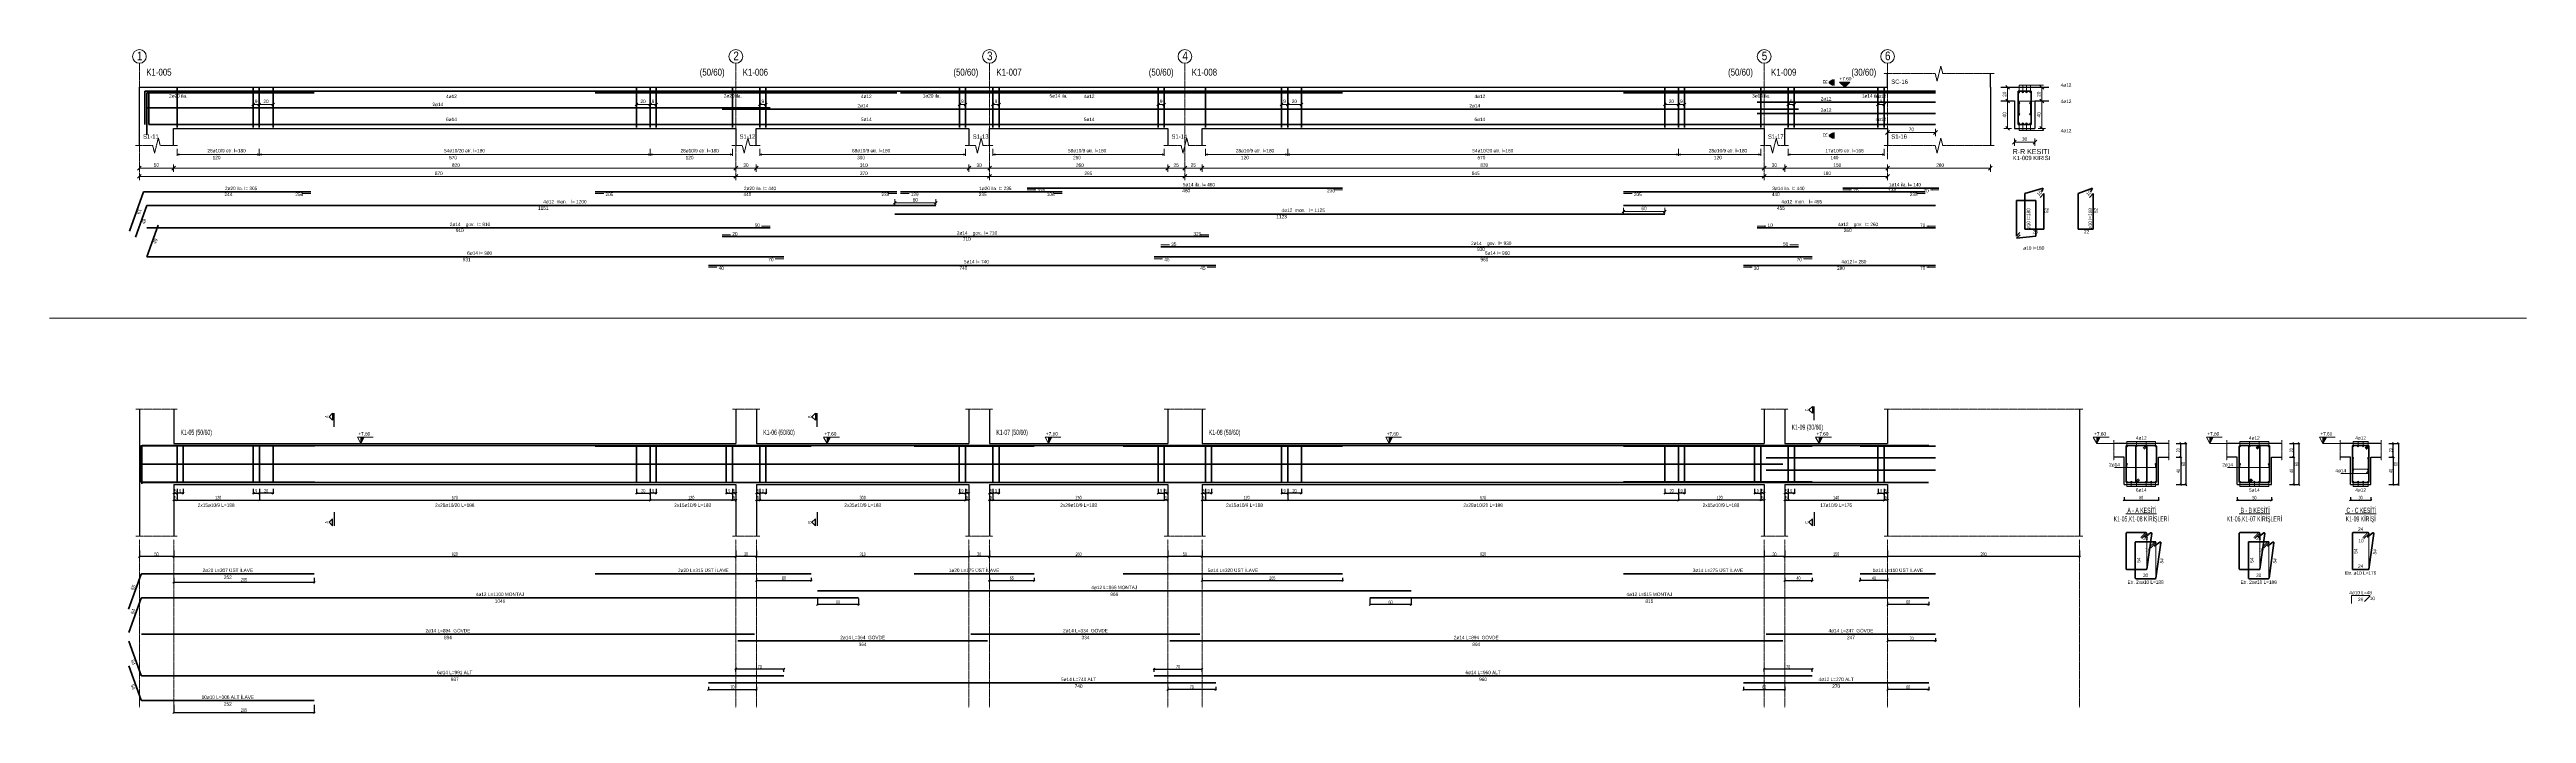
# Model space of a CAD drawing. Header units: millimetres. Extents: x 2759 to 9985, y 761 to 2697.
import ezdxf
from ezdxf.enums import TextEntityAlignment as Align

# ---------------------------------------------------------------- set-up
doc = ezdxf.new("R2010")
doc.units = ezdxf.units.MM
doc.linetypes.add('DASHED', pattern=[0.75, 0.5, -0.25])
for name, color, linetype, lineweight in [('AKS BALONU (BEYKENT)', 7, 'Continuous', 20), ('AKS CIZGISI (BEYKENT)', 252, 'DASHED', 20), ('AKS NO (BEYKENT)', 3, 'Continuous', 20), ('CIROZ (BEYKENT)', 140, 'Continuous', 20), ('CIZGI (BEYKENT)', 1, 'Continuous', 20), ('D.GORUNUS (BEYKENT)', 253, 'DASHED', 20), ('DONATI (BEYKENT)', 4, 'Continuous', 40), ('DONATI KESIT (BEYKENT)', 7, 'Continuous', 20), ('DONATI YAZISI (BEYKENT)', 3, 'Continuous', 20), ('ETRIYE (BEYKENT)', 150, 'Continuous', 35), ('I.DONATI OKU (BEYKENT)', 160, 'Continuous', 20), ('KESIT (BEYKENT)', 151, 'Continuous', 25), ('KESIT GORUNUS (BEYKENT)', 253, 'DASHED', 20), ('KESIT ISMI (BEYKENT)', 6, 'Continuous', 20), ('KESIT SINIRI (BEYKENT)', 241, 'DASHED', 20), ('KESIT_(BEYKENT)', 151, 'Continuous', 25), ('KIRIS (BEYKENT)', 2, 'Continuous', 30), ('KIRIS ISMI (BEYKENT)', 40, 'Continuous', 20), ('KOLON (BEYKENT)', 3, 'Continuous', 30), ('KOLON ISMI (BEYKENT)', 91, 'Continuous', 20), ('KOT CIZGI (BEYKENT)', 7, 'Continuous', 20), ('KOT YAZI (BEYKENT)', 7, 'Continuous', 20), ('OLCU (BEYKENT)', 14, 'Continuous', 20), ('OLCU YAZISI (BEYKENT)', 7, 'Continuous', 20)]:
    doc.layers.add(name, color=color, linetype=linetype, lineweight=lineweight)
doc.styles.add('DONATI YAZISI (BEYKENT)', font='')
doc.styles.add('KOT (BEYKENT)', font='')
doc.styles.add('KRSOLC-25', font='Bahnschrift Light Condensed', dxfattribs={"width": 0.75, "height": 10})
doc.styles.add('OLCU (BEYKENT)', font='')
doc.styles.add('YAZI (BEYKENT)', font='')
doc.styles.get('DONATI YAZISI (BEYKENT)').set_extended_font_data('Bahnschrift Light Condensed')
doc.styles.get('KOT (BEYKENT)').set_extended_font_data('Bahnschrift Light Condensed')
doc.styles.get('OLCU (BEYKENT)').set_extended_font_data('Bahnschrift Light Condensed')
doc.styles.get('YAZI (BEYKENT)').set_extended_font_data('Bahnschrift Light Condensed')
doc.dimstyles.new('KRSOLC-25', dxfattribs={"dimtxt": 10, "dimasz": 5, "dimexe": 2, "dimexo": 2, "dimgap": 2, "dimtad": 1, "dimdec": 1, "dimlfac": 0.5, "dimrnd": 0.5, "dimzin": 12, "dimdsep": 46, "dimtxsty": 'KRSOLC-25', "dimblk": 'OBLIQUE', "dimblk1": 'OBLIQUE', "dimblk2": 'OBLIQUE', "dimcen": 0, "dimclrt": 7, "dimadec": 0, "dimazin": 0, "dimtfac": 1, "dimtdec": 4, "dimtix": 1, "dimtmove": 2, "dimatfit": 3, "dimfxl": 1, "dimtzin": 0, "dimarcsym": 0})

# ---------------------------------------------------------------- blocks, each defined once
blk = doc.blocks.new('_Oblique')
at = {"color": 0, "linetype": 'ByBlock', "lineweight": -2}
blk.add_line((-0.5, -0.5), (0.5, 0.5), dxfattribs=at)
blk = doc.blocks.new('*D110')
at = {"layer": 'Defpoints', "color": 0, "transparency": 16777216}
for p in [(3021.3, 1238.4), (3121.3, 1238.4), (3021.3, 1218.4)]:
    blk.add_point(p, dxfattribs=at)
at = {"layer": 'OLCU (BEYKENT)', "color": 0, "lineweight": -2, "transparency": 16777216}
for p, q in [((3021.3, 1236.4), (3021.3, 1216.4)), ((3121.3, 1236.4), (3121.3, 1216.4)), ((3121.3, 1218.4), (3021.3, 1218.4))]:
    blk.add_line(p, q, dxfattribs=at)
at = {"layer": 'OLCU (BEYKENT)', "color": 0, "lineweight": -2, "transparency": 16777216, "xscale": 5, "yscale": 5, "zscale": 5, "rotation": 180}
blk.add_blockref('_Oblique', (3021.3, 1218.4), dxfattribs=at)
at = {"layer": 'OLCU (BEYKENT)', "color": 0, "lineweight": -2, "transparency": 16777216, "xscale": 5, "yscale": 5, "zscale": 5}
blk.add_blockref('_Oblique', (3121.3, 1218.4), dxfattribs=at)
at = {"layer": 'OLCU (BEYKENT)', "color": 7, "transparency": 16777216, "insert": (3071.3, 1225.5), "char_height": 10, "attachment_point": 5, "style": 'KRSOLC-25'}
blk.add_mtext('50', dxfattribs=at)
blk = doc.blocks.new('*D111')
at = {"layer": 'Defpoints', "color": 0, "transparency": 16777216}
for p in [(3121.3, 1238.4), (4761.3, 1238.4), (4761.3, 1218.4)]:
    blk.add_point(p, dxfattribs=at)
at = {"layer": 'OLCU (BEYKENT)', "color": 0, "lineweight": -2, "transparency": 16777216}
for p, q in [((3121.3, 1236.4), (3121.3, 1216.4)), ((4761.3, 1236.4), (4761.3, 1216.4)), ((3121.3, 1218.4), (4761.3, 1218.4))]:
    blk.add_line(p, q, dxfattribs=at)
at = {"layer": 'OLCU (BEYKENT)', "color": 0, "lineweight": -2, "transparency": 16777216, "xscale": 5, "yscale": 5, "zscale": 5, "rotation": 180}
blk.add_blockref('_Oblique', (3121.3, 1218.4), dxfattribs=at)
at = {"layer": 'OLCU (BEYKENT)', "color": 0, "lineweight": -2, "transparency": 16777216, "xscale": 5, "yscale": 5, "zscale": 5}
blk.add_blockref('_Oblique', (4761.3, 1218.4), dxfattribs=at)
at = {"layer": 'OLCU (BEYKENT)', "color": 7, "transparency": 16777216, "insert": (3941.3, 1225.5), "char_height": 10, "attachment_point": 5, "style": 'KRSOLC-25'}
blk.add_mtext('820', dxfattribs=at)
blk = doc.blocks.new('*D112')
at = {"layer": 'Defpoints', "color": 0, "transparency": 16777216}
for p in [(4761.3, 1238.4), (4821.3, 1238.4), (4761.3, 1218.4)]:
    blk.add_point(p, dxfattribs=at)
at = {"layer": 'OLCU (BEYKENT)', "color": 0, "lineweight": -2, "transparency": 16777216}
for p, q in [((4761.3, 1236.4), (4761.3, 1216.4)), ((4821.3, 1236.4), (4821.3, 1216.4)), ((4821.3, 1218.4), (4761.3, 1218.4))]:
    blk.add_line(p, q, dxfattribs=at)
at = {"layer": 'OLCU (BEYKENT)', "color": 0, "lineweight": -2, "transparency": 16777216, "xscale": 5, "yscale": 5, "zscale": 5, "rotation": 180}
blk.add_blockref('_Oblique', (4761.3, 1218.4), dxfattribs=at)
at = {"layer": 'OLCU (BEYKENT)', "color": 0, "lineweight": -2, "transparency": 16777216, "xscale": 5, "yscale": 5, "zscale": 5}
blk.add_blockref('_Oblique', (4821.3, 1218.4), dxfattribs=at)
at = {"layer": 'OLCU (BEYKENT)', "color": 7, "transparency": 16777216, "insert": (4791.3, 1225.5), "char_height": 10, "attachment_point": 5, "style": 'KRSOLC-25'}
blk.add_mtext('30', dxfattribs=at)
blk = doc.blocks.new('*D92')
at = {"layer": 'Defpoints', "color": 0, "transparency": 16777216}
for p in [(4821.3, 1238.4), (5441.3, 1238.4), (5441.3, 1218.4)]:
    blk.add_point(p, dxfattribs=at)
at = {"layer": 'OLCU (BEYKENT)', "color": 0, "lineweight": -2, "transparency": 16777216}
for p, q in [((4821.3, 1236.4), (4821.3, 1216.4)), ((5441.3, 1236.4), (5441.3, 1216.4)), ((4821.3, 1218.4), (5441.3, 1218.4))]:
    blk.add_line(p, q, dxfattribs=at)
at = {"layer": 'OLCU (BEYKENT)', "color": 0, "lineweight": -2, "transparency": 16777216, "xscale": 5, "yscale": 5, "zscale": 5, "rotation": 180}
blk.add_blockref('_Oblique', (4821.3, 1218.4), dxfattribs=at)
at = {"layer": 'OLCU (BEYKENT)', "color": 0, "lineweight": -2, "transparency": 16777216, "xscale": 5, "yscale": 5, "zscale": 5}
blk.add_blockref('_Oblique', (5441.3, 1218.4), dxfattribs=at)
at = {"layer": 'OLCU (BEYKENT)', "color": 7, "transparency": 16777216, "insert": (5131.3, 1225.5), "char_height": 10, "attachment_point": 5, "style": 'KRSOLC-25'}
blk.add_mtext('310', dxfattribs=at)
blk = doc.blocks.new('*D93')
at = {"layer": 'Defpoints', "color": 0, "transparency": 16777216}
for p in [(5441.3, 1238.4), (5501.3, 1238.4), (5441.3, 1218.4)]:
    blk.add_point(p, dxfattribs=at)
at = {"layer": 'OLCU (BEYKENT)', "color": 0, "lineweight": -2, "transparency": 16777216}
for p, q in [((5441.3, 1236.4), (5441.3, 1216.4)), ((5501.3, 1236.4), (5501.3, 1216.4)), ((5501.3, 1218.4), (5441.3, 1218.4))]:
    blk.add_line(p, q, dxfattribs=at)
at = {"layer": 'OLCU (BEYKENT)', "color": 0, "lineweight": -2, "transparency": 16777216, "xscale": 5, "yscale": 5, "zscale": 5, "rotation": 180}
blk.add_blockref('_Oblique', (5441.3, 1218.4), dxfattribs=at)
at = {"layer": 'OLCU (BEYKENT)', "color": 0, "lineweight": -2, "transparency": 16777216, "xscale": 5, "yscale": 5, "zscale": 5}
blk.add_blockref('_Oblique', (5501.3, 1218.4), dxfattribs=at)
at = {"layer": 'OLCU (BEYKENT)', "color": 7, "transparency": 16777216, "insert": (5471.3, 1225.5), "char_height": 10, "attachment_point": 5, "style": 'KRSOLC-25'}
blk.add_mtext('30', dxfattribs=at)
blk = doc.blocks.new('*D94')
at = {"layer": 'Defpoints', "color": 0, "transparency": 16777216}
for p in [(5501.3, 1238.4), (6021.3, 1238.4), (6021.3, 1218.4)]:
    blk.add_point(p, dxfattribs=at)
at = {"layer": 'OLCU (BEYKENT)', "color": 0, "lineweight": -2, "transparency": 16777216}
for p, q in [((5501.3, 1236.4), (5501.3, 1216.4)), ((6021.3, 1236.4), (6021.3, 1216.4)), ((5501.3, 1218.4), (6021.3, 1218.4))]:
    blk.add_line(p, q, dxfattribs=at)
at = {"layer": 'OLCU (BEYKENT)', "color": 0, "lineweight": -2, "transparency": 16777216, "xscale": 5, "yscale": 5, "zscale": 5, "rotation": 180}
blk.add_blockref('_Oblique', (5501.3, 1218.4), dxfattribs=at)
at = {"layer": 'OLCU (BEYKENT)', "color": 0, "lineweight": -2, "transparency": 16777216, "xscale": 5, "yscale": 5, "zscale": 5}
blk.add_blockref('_Oblique', (6021.3, 1218.4), dxfattribs=at)
at = {"layer": 'OLCU (BEYKENT)', "color": 7, "transparency": 16777216, "insert": (5761.3, 1225.5), "char_height": 10, "attachment_point": 5, "style": 'KRSOLC-25'}
blk.add_mtext('260', dxfattribs=at)
blk = doc.blocks.new('*D95')
at = {"layer": 'Defpoints', "color": 0, "transparency": 16777216}
for p in [(6021.3, 1238.4), (6121.3, 1238.4), (6021.3, 1218.4)]:
    blk.add_point(p, dxfattribs=at)
at = {"layer": 'OLCU (BEYKENT)', "color": 0, "lineweight": -2, "transparency": 16777216}
for p, q in [((6021.3, 1236.4), (6021.3, 1216.4)), ((6121.3, 1236.4), (6121.3, 1216.4)), ((6121.3, 1218.4), (6021.3, 1218.4))]:
    blk.add_line(p, q, dxfattribs=at)
at = {"layer": 'OLCU (BEYKENT)', "color": 0, "lineweight": -2, "transparency": 16777216, "xscale": 5, "yscale": 5, "zscale": 5, "rotation": 180}
blk.add_blockref('_Oblique', (6021.3, 1218.4), dxfattribs=at)
at = {"layer": 'OLCU (BEYKENT)', "color": 0, "lineweight": -2, "transparency": 16777216, "xscale": 5, "yscale": 5, "zscale": 5}
blk.add_blockref('_Oblique', (6121.3, 1218.4), dxfattribs=at)
at = {"layer": 'OLCU (BEYKENT)', "color": 7, "transparency": 16777216, "insert": (6071.3, 1225.5), "char_height": 10, "attachment_point": 5, "style": 'KRSOLC-25'}
blk.add_mtext('50', dxfattribs=at)
blk = doc.blocks.new('*D96')
at = {"layer": 'Defpoints', "color": 0, "transparency": 16777216}
for p in [(6121.3, 1238.4), (7761.3, 1238.4), (7761.3, 1218.4)]:
    blk.add_point(p, dxfattribs=at)
at = {"layer": 'OLCU (BEYKENT)', "color": 0, "lineweight": -2, "transparency": 16777216}
for p, q in [((6121.3, 1236.4), (6121.3, 1216.4)), ((7761.3, 1236.4), (7761.3, 1216.4)), ((6121.3, 1218.4), (7761.3, 1218.4))]:
    blk.add_line(p, q, dxfattribs=at)
at = {"layer": 'OLCU (BEYKENT)', "color": 0, "lineweight": -2, "transparency": 16777216, "xscale": 5, "yscale": 5, "zscale": 5, "rotation": 180}
blk.add_blockref('_Oblique', (6121.3, 1218.4), dxfattribs=at)
at = {"layer": 'OLCU (BEYKENT)', "color": 0, "lineweight": -2, "transparency": 16777216, "xscale": 5, "yscale": 5, "zscale": 5}
blk.add_blockref('_Oblique', (7761.3, 1218.4), dxfattribs=at)
at = {"layer": 'OLCU (BEYKENT)', "color": 7, "transparency": 16777216, "insert": (6941.3, 1225.5), "char_height": 10, "attachment_point": 5, "style": 'KRSOLC-25'}
blk.add_mtext('820', dxfattribs=at)
blk = doc.blocks.new('*D97')
at = {"layer": 'Defpoints', "color": 0, "transparency": 16777216}
for p in [(7761.3, 1238.4), (7821.3, 1238.4), (7761.3, 1218.4)]:
    blk.add_point(p, dxfattribs=at)
at = {"layer": 'OLCU (BEYKENT)', "color": 0, "lineweight": -2, "transparency": 16777216}
for p, q in [((7761.3, 1236.4), (7761.3, 1216.4)), ((7821.3, 1236.4), (7821.3, 1216.4)), ((7821.3, 1218.4), (7761.3, 1218.4))]:
    blk.add_line(p, q, dxfattribs=at)
at = {"layer": 'OLCU (BEYKENT)', "color": 0, "lineweight": -2, "transparency": 16777216, "xscale": 5, "yscale": 5, "zscale": 5, "rotation": 180}
blk.add_blockref('_Oblique', (7761.3, 1218.4), dxfattribs=at)
at = {"layer": 'OLCU (BEYKENT)', "color": 0, "lineweight": -2, "transparency": 16777216, "xscale": 5, "yscale": 5, "zscale": 5}
blk.add_blockref('_Oblique', (7821.3, 1218.4), dxfattribs=at)
at = {"layer": 'OLCU (BEYKENT)', "color": 7, "transparency": 16777216, "insert": (7791.3, 1225.5), "char_height": 10, "attachment_point": 5, "style": 'KRSOLC-25'}
blk.add_mtext('30', dxfattribs=at)
blk = doc.blocks.new('*D98')
at = {"layer": 'Defpoints', "color": 0, "transparency": 16777216}
for p in [(7821.3, 1238.4), (8121.3, 1238.4), (8121.3, 1218.4)]:
    blk.add_point(p, dxfattribs=at)
at = {"layer": 'OLCU (BEYKENT)', "color": 0, "lineweight": -2, "transparency": 16777216}
for p, q in [((7821.3, 1236.4), (7821.3, 1216.4)), ((8121.3, 1236.4), (8121.3, 1216.4)), ((7821.3, 1218.4), (8121.3, 1218.4))]:
    blk.add_line(p, q, dxfattribs=at)
at = {"layer": 'OLCU (BEYKENT)', "color": 0, "lineweight": -2, "transparency": 16777216, "xscale": 5, "yscale": 5, "zscale": 5, "rotation": 180}
blk.add_blockref('_Oblique', (7821.3, 1218.4), dxfattribs=at)
at = {"layer": 'OLCU (BEYKENT)', "color": 0, "lineweight": -2, "transparency": 16777216, "xscale": 5, "yscale": 5, "zscale": 5}
blk.add_blockref('_Oblique', (8121.3, 1218.4), dxfattribs=at)
at = {"layer": 'OLCU (BEYKENT)', "color": 7, "transparency": 16777216, "insert": (7971.3, 1225.5), "char_height": 10, "attachment_point": 5, "style": 'KRSOLC-25'}
blk.add_mtext('150', dxfattribs=at)
blk = doc.blocks.new('*D99')
at = {"layer": 'Defpoints', "color": 0, "transparency": 16777216}
for p in [(8121.3, 1238.4), (8681.3, 1238.4), (8121.3, 1218.4)]:
    blk.add_point(p, dxfattribs=at)
at = {"layer": 'OLCU (BEYKENT)', "color": 0, "lineweight": -2, "transparency": 16777216}
for p, q in [((8121.3, 1236.4), (8121.3, 1216.4)), ((8681.3, 1236.4), (8681.3, 1216.4)), ((8681.3, 1218.4), (8121.3, 1218.4))]:
    blk.add_line(p, q, dxfattribs=at)
at = {"layer": 'OLCU (BEYKENT)', "color": 0, "lineweight": -2, "transparency": 16777216, "xscale": 5, "yscale": 5, "zscale": 5, "rotation": 180}
blk.add_blockref('_Oblique', (8121.3, 1218.4), dxfattribs=at)
at = {"layer": 'OLCU (BEYKENT)', "color": 0, "lineweight": -2, "transparency": 16777216, "xscale": 5, "yscale": 5, "zscale": 5}
blk.add_blockref('_Oblique', (8681.3, 1218.4), dxfattribs=at)
at = {"layer": 'OLCU (BEYKENT)', "color": 7, "transparency": 16777216, "insert": (8401.3, 1225.5), "char_height": 10, "attachment_point": 5, "style": 'KRSOLC-25'}
blk.add_mtext('280', dxfattribs=at)
blk = doc.blocks.new('*D100')
at = {"layer": 'Defpoints', "color": 0, "transparency": 16777216}
for p in [(3121.3, 1158.4), (3531.3, 1158.4), (3531.3, 1143.4)]:
    blk.add_point(p, dxfattribs=at)
at = {"layer": 'OLCU (BEYKENT)', "color": 0, "lineweight": -2, "transparency": 16777216}
for p, q in [((3121.3, 1156.4), (3121.3, 1141.4)), ((3531.3, 1156.4), (3531.3, 1141.4)), ((3121.3, 1143.4), (3531.3, 1143.4))]:
    blk.add_line(p, q, dxfattribs=at)
at = {"layer": 'OLCU (BEYKENT)', "color": 0, "lineweight": -2, "transparency": 16777216, "xscale": 5, "yscale": 5, "zscale": 5, "rotation": 180}
blk.add_blockref('_Oblique', (3121.3, 1143.4), dxfattribs=at)
at = {"layer": 'OLCU (BEYKENT)', "color": 0, "lineweight": -2, "transparency": 16777216, "xscale": 5, "yscale": 5, "zscale": 5}
blk.add_blockref('_Oblique', (3531.3, 1143.4), dxfattribs=at)
at = {"layer": 'OLCU (BEYKENT)', "color": 7, "transparency": 16777216, "insert": (3326.3, 1150.5), "char_height": 10, "attachment_point": 5, "style": 'KRSOLC-25'}
blk.add_mtext('205', dxfattribs=at)
blk = doc.blocks.new('*D101')
at = {"layer": 'Defpoints', "color": 0, "transparency": 16777216}
for p in [(3121.3, 788.4), (3531.3, 788.4), (3531.3, 763.4)]:
    blk.add_point(p, dxfattribs=at)
at = {"layer": 'OLCU (BEYKENT)', "color": 0, "lineweight": -2, "transparency": 16777216}
for p, q in [((3121.3, 786.4), (3121.3, 761.4)), ((3121.3, 763.4), (3531.3, 763.4)), ((3531.3, 786.4), (3531.3, 761.4))]:
    blk.add_line(p, q, dxfattribs=at)
at = {"layer": 'OLCU (BEYKENT)', "color": 0, "lineweight": -2, "transparency": 16777216, "xscale": 5, "yscale": 5, "zscale": 5, "rotation": 180}
blk.add_blockref('_Oblique', (3121.3, 763.4), dxfattribs=at)
at = {"layer": 'OLCU (BEYKENT)', "color": 0, "lineweight": -2, "transparency": 16777216, "xscale": 5, "yscale": 5, "zscale": 5}
blk.add_blockref('_Oblique', (3531.3, 763.4), dxfattribs=at)
at = {"layer": 'OLCU (BEYKENT)', "color": 7, "transparency": 16777216, "insert": (3326.3, 770.5), "char_height": 10, "attachment_point": 5, "style": 'KRSOLC-25'}
blk.add_mtext('205', dxfattribs=at)
blk = doc.blocks.new('*D102')
at = {"layer": 'Defpoints', "color": 0, "transparency": 16777216}
for p in [(4821.3, 1158.4), (4981.3, 1158.4), (4981.3, 1148.4)]:
    blk.add_point(p, dxfattribs=at)
at = {"layer": 'OLCU (BEYKENT)', "color": 0, "lineweight": -2, "transparency": 16777216}
for p, q in [((4821.3, 1156.4), (4821.3, 1146.4)), ((4981.3, 1156.4), (4981.3, 1146.4)), ((4821.3, 1148.4), (4981.3, 1148.4))]:
    blk.add_line(p, q, dxfattribs=at)
at = {"layer": 'OLCU (BEYKENT)', "color": 0, "lineweight": -2, "transparency": 16777216, "xscale": 5, "yscale": 5, "zscale": 5, "rotation": 180}
blk.add_blockref('_Oblique', (4821.3, 1148.4), dxfattribs=at)
at = {"layer": 'OLCU (BEYKENT)', "color": 0, "lineweight": -2, "transparency": 16777216, "xscale": 5, "yscale": 5, "zscale": 5}
blk.add_blockref('_Oblique', (4981.3, 1148.4), dxfattribs=at)
at = {"layer": 'OLCU (BEYKENT)', "color": 7, "transparency": 16777216, "insert": (4901.3, 1155.5), "char_height": 10, "attachment_point": 5, "style": 'KRSOLC-25'}
blk.add_mtext('80', dxfattribs=at)
blk = doc.blocks.new('*D103')
at = {"layer": 'Defpoints', "color": 0, "transparency": 16777216}
for p in [(5501.3, 1158.4), (5631.3, 1158.4), (5631.3, 1148.4)]:
    blk.add_point(p, dxfattribs=at)
at = {"layer": 'OLCU (BEYKENT)', "color": 0, "lineweight": -2, "transparency": 16777216}
for p, q in [((5501.3, 1156.4), (5501.3, 1146.4)), ((5631.3, 1156.4), (5631.3, 1146.4)), ((5501.3, 1148.4), (5631.3, 1148.4))]:
    blk.add_line(p, q, dxfattribs=at)
at = {"layer": 'OLCU (BEYKENT)', "color": 0, "lineweight": -2, "transparency": 16777216, "xscale": 5, "yscale": 5, "zscale": 5, "rotation": 180}
blk.add_blockref('_Oblique', (5501.3, 1148.4), dxfattribs=at)
at = {"layer": 'OLCU (BEYKENT)', "color": 0, "lineweight": -2, "transparency": 16777216, "xscale": 5, "yscale": 5, "zscale": 5}
blk.add_blockref('_Oblique', (5631.3, 1148.4), dxfattribs=at)
at = {"layer": 'OLCU (BEYKENT)', "color": 7, "transparency": 16777216, "insert": (5566.3, 1155.5), "char_height": 10, "attachment_point": 5, "style": 'KRSOLC-25'}
blk.add_mtext('65', dxfattribs=at)
blk = doc.blocks.new('*D104')
at = {"layer": 'Defpoints', "color": 0, "transparency": 16777216}
for p in [(6121.3, 1158.4), (6531.3, 1158.4), (6531.3, 1148.4)]:
    blk.add_point(p, dxfattribs=at)
at = {"layer": 'OLCU (BEYKENT)', "color": 0, "lineweight": -2, "transparency": 16777216}
for p, q in [((6121.3, 1156.4), (6121.3, 1146.4)), ((6531.3, 1156.4), (6531.3, 1146.4)), ((6121.3, 1148.4), (6531.3, 1148.4))]:
    blk.add_line(p, q, dxfattribs=at)
at = {"layer": 'OLCU (BEYKENT)', "color": 0, "lineweight": -2, "transparency": 16777216, "xscale": 5, "yscale": 5, "zscale": 5, "rotation": 180}
blk.add_blockref('_Oblique', (6121.3, 1148.4), dxfattribs=at)
at = {"layer": 'OLCU (BEYKENT)', "color": 0, "lineweight": -2, "transparency": 16777216, "xscale": 5, "yscale": 5, "zscale": 5}
blk.add_blockref('_Oblique', (6531.3, 1148.4), dxfattribs=at)
at = {"layer": 'OLCU (BEYKENT)', "color": 7, "transparency": 16777216, "insert": (6326.3, 1155.5), "char_height": 10, "attachment_point": 5, "style": 'KRSOLC-25'}
blk.add_mtext('205', dxfattribs=at)
blk = doc.blocks.new('*D105')
at = {"layer": 'Defpoints', "color": 0, "transparency": 16777216}
for p in [(7821.3, 1158.4), (7901.3, 1158.4), (7901.3, 1148.4)]:
    blk.add_point(p, dxfattribs=at)
at = {"layer": 'OLCU (BEYKENT)', "color": 0, "lineweight": -2, "transparency": 16777216}
for p, q in [((7821.3, 1156.4), (7821.3, 1146.4)), ((7901.3, 1156.4), (7901.3, 1146.4)), ((7821.3, 1148.4), (7901.3, 1148.4))]:
    blk.add_line(p, q, dxfattribs=at)
at = {"layer": 'OLCU (BEYKENT)', "color": 0, "lineweight": -2, "transparency": 16777216, "xscale": 5, "yscale": 5, "zscale": 5, "rotation": 180}
blk.add_blockref('_Oblique', (7821.3, 1148.4), dxfattribs=at)
at = {"layer": 'OLCU (BEYKENT)', "color": 0, "lineweight": -2, "transparency": 16777216, "xscale": 5, "yscale": 5, "zscale": 5}
blk.add_blockref('_Oblique', (7901.3, 1148.4), dxfattribs=at)
at = {"layer": 'OLCU (BEYKENT)', "color": 7, "transparency": 16777216, "insert": (7861.3, 1155.5), "char_height": 10, "attachment_point": 5, "style": 'KRSOLC-25'}
blk.add_mtext('40', dxfattribs=at)
blk = doc.blocks.new('*D106')
at = {"layer": 'Defpoints', "color": 0, "transparency": 16777216}
for p in [(8041.3, 1158.4), (8121.3, 1158.4), (8041.3, 1148.4)]:
    blk.add_point(p, dxfattribs=at)
at = {"layer": 'OLCU (BEYKENT)', "color": 0, "lineweight": -2, "transparency": 16777216}
for p, q in [((8041.3, 1156.4), (8041.3, 1146.4)), ((8121.3, 1156.4), (8121.3, 1146.4)), ((8121.3, 1148.4), (8041.3, 1148.4))]:
    blk.add_line(p, q, dxfattribs=at)
at = {"layer": 'OLCU (BEYKENT)', "color": 0, "lineweight": -2, "transparency": 16777216, "xscale": 5, "yscale": 5, "zscale": 5, "rotation": 180}
blk.add_blockref('_Oblique', (8041.3, 1148.4), dxfattribs=at)
at = {"layer": 'OLCU (BEYKENT)', "color": 0, "lineweight": -2, "transparency": 16777216, "xscale": 5, "yscale": 5, "zscale": 5}
blk.add_blockref('_Oblique', (8121.3, 1148.4), dxfattribs=at)
at = {"layer": 'OLCU (BEYKENT)', "color": 7, "transparency": 16777216, "insert": (8081.3, 1155.5), "char_height": 10, "attachment_point": 5, "style": 'KRSOLC-25'}
blk.add_mtext('40', dxfattribs=at)
blk = doc.blocks.new('*D107')
at = {"layer": 'Defpoints', "color": 0, "transparency": 16777216}
for p in [(4761.3, 890.4), (4761.3, 880.4), (4901.3, 880.4)]:
    blk.add_point(p, dxfattribs=at)
at = {"layer": 'OLCU (BEYKENT)', "color": 0, "lineweight": -2, "transparency": 16777216}
for p, q in [((4761.3, 882.4), (4761.3, 892.4)), ((4901.3, 890.4), (4761.3, 890.4)), ((4901.3, 882.4), (4901.3, 892.4))]:
    blk.add_line(p, q, dxfattribs=at)
at = {"layer": 'OLCU (BEYKENT)', "color": 0, "lineweight": -2, "transparency": 16777216, "xscale": 5, "yscale": 5, "zscale": 5, "rotation": 180}
blk.add_blockref('_Oblique', (4761.3, 890.4), dxfattribs=at)
at = {"layer": 'OLCU (BEYKENT)', "color": 0, "lineweight": -2, "transparency": 16777216, "xscale": 5, "yscale": 5, "zscale": 5}
blk.add_blockref('_Oblique', (4901.3, 890.4), dxfattribs=at)
at = {"layer": 'OLCU (BEYKENT)', "color": 7, "transparency": 16777216, "insert": (4831.3, 897.5), "char_height": 10, "attachment_point": 5, "style": 'KRSOLC-25'}
blk.add_mtext('70', dxfattribs=at)
blk = doc.blocks.new('*D108')
at = {"layer": 'Defpoints', "color": 0, "transparency": 16777216}
for p in [(4681.3, 840.4), (4821.3, 840.4), (4821.3, 830.4)]:
    blk.add_point(p, dxfattribs=at)
at = {"layer": 'OLCU (BEYKENT)', "color": 0, "lineweight": -2, "transparency": 16777216}
for p, q in [((4681.3, 838.4), (4681.3, 828.4)), ((4681.3, 830.4), (4821.3, 830.4)), ((4821.3, 838.4), (4821.3, 828.4))]:
    blk.add_line(p, q, dxfattribs=at)
at = {"layer": 'OLCU (BEYKENT)', "color": 0, "lineweight": -2, "transparency": 16777216, "xscale": 5, "yscale": 5, "zscale": 5, "rotation": 180}
blk.add_blockref('_Oblique', (4681.3, 830.4), dxfattribs=at)
at = {"layer": 'OLCU (BEYKENT)', "color": 0, "lineweight": -2, "transparency": 16777216, "xscale": 5, "yscale": 5, "zscale": 5}
blk.add_blockref('_Oblique', (4821.3, 830.4), dxfattribs=at)
at = {"layer": 'OLCU (BEYKENT)', "color": 7, "transparency": 16777216, "insert": (4751.3, 837.5), "char_height": 10, "attachment_point": 5, "style": 'KRSOLC-25'}
blk.add_mtext('70', dxfattribs=at)
blk = doc.blocks.new('*D109')
at = {"layer": 'Defpoints', "color": 0, "transparency": 16777216}
for p in [(6021.3, 840.4), (6021.3, 830.4), (6161.3, 840.4)]:
    blk.add_point(p, dxfattribs=at)
at = {"layer": 'OLCU (BEYKENT)', "color": 0, "lineweight": -2, "transparency": 16777216}
for p, q in [((6021.3, 838.4), (6021.3, 828.4)), ((6161.3, 830.4), (6021.3, 830.4)), ((6161.3, 838.4), (6161.3, 828.4))]:
    blk.add_line(p, q, dxfattribs=at)
at = {"layer": 'OLCU (BEYKENT)', "color": 0, "lineweight": -2, "transparency": 16777216, "xscale": 5, "yscale": 5, "zscale": 5, "rotation": 180}
blk.add_blockref('_Oblique', (6021.3, 830.4), dxfattribs=at)
at = {"layer": 'OLCU (BEYKENT)', "color": 0, "lineweight": -2, "transparency": 16777216, "xscale": 5, "yscale": 5, "zscale": 5}
blk.add_blockref('_Oblique', (6161.3, 830.4), dxfattribs=at)
at = {"layer": 'OLCU (BEYKENT)', "color": 7, "transparency": 16777216, "insert": (6091.3, 837.5), "char_height": 10, "attachment_point": 5, "style": 'KRSOLC-25'}
blk.add_mtext('70', dxfattribs=at)
blk = doc.blocks.new('*D113')
at = {"layer": 'Defpoints', "color": 0, "transparency": 16777216}
for p in [(5981.3, 880.4), (6121.3, 890.4), (6121.3, 880.4)]:
    blk.add_point(p, dxfattribs=at)
at = {"layer": 'OLCU (BEYKENT)', "color": 0, "lineweight": -2, "transparency": 16777216}
for p, q in [((5981.3, 882.4), (5981.3, 892.4)), ((5981.3, 890.4), (6121.3, 890.4)), ((6121.3, 882.4), (6121.3, 892.4))]:
    blk.add_line(p, q, dxfattribs=at)
at = {"layer": 'OLCU (BEYKENT)', "color": 0, "lineweight": -2, "transparency": 16777216, "xscale": 5, "yscale": 5, "zscale": 5, "rotation": 180}
blk.add_blockref('_Oblique', (5981.3, 890.4), dxfattribs=at)
at = {"layer": 'OLCU (BEYKENT)', "color": 0, "lineweight": -2, "transparency": 16777216, "xscale": 5, "yscale": 5, "zscale": 5}
blk.add_blockref('_Oblique', (6121.3, 890.4), dxfattribs=at)
at = {"layer": 'OLCU (BEYKENT)', "color": 7, "transparency": 16777216, "insert": (6051.3, 897.5), "char_height": 10, "attachment_point": 5, "style": 'KRSOLC-25'}
blk.add_mtext('70', dxfattribs=at)
blk = doc.blocks.new('*D114')
at = {"layer": 'Defpoints', "color": 0, "transparency": 16777216}
for p in [(7761.3, 890.4), (7761.3, 880.4), (7901.3, 880.4)]:
    blk.add_point(p, dxfattribs=at)
at = {"layer": 'OLCU (BEYKENT)', "color": 0, "lineweight": -2, "transparency": 16777216}
for p, q in [((7761.3, 882.4), (7761.3, 892.4)), ((7901.3, 890.4), (7761.3, 890.4)), ((7901.3, 882.4), (7901.3, 892.4))]:
    blk.add_line(p, q, dxfattribs=at)
at = {"layer": 'OLCU (BEYKENT)', "color": 0, "lineweight": -2, "transparency": 16777216, "xscale": 5, "yscale": 5, "zscale": 5, "rotation": 180}
blk.add_blockref('_Oblique', (7761.3, 890.4), dxfattribs=at)
at = {"layer": 'OLCU (BEYKENT)', "color": 0, "lineweight": -2, "transparency": 16777216, "xscale": 5, "yscale": 5, "zscale": 5}
blk.add_blockref('_Oblique', (7901.3, 890.4), dxfattribs=at)
at = {"layer": 'OLCU (BEYKENT)', "color": 7, "transparency": 16777216, "insert": (7831.3, 897.5), "char_height": 10, "attachment_point": 5, "style": 'KRSOLC-25'}
blk.add_mtext('70', dxfattribs=at)
blk = doc.blocks.new('*D115')
at = {"layer": 'Defpoints', "color": 0, "transparency": 16777216}
for p in [(8121.3, 1088.4), (8241.3, 1088.4), (8121.3, 1078.4)]:
    blk.add_point(p, dxfattribs=at)
at = {"layer": 'OLCU (BEYKENT)', "color": 0, "lineweight": -2, "transparency": 16777216}
for p, q in [((8121.3, 1086.4), (8121.3, 1076.4)), ((8241.3, 1086.4), (8241.3, 1076.4)), ((8241.3, 1078.4), (8121.3, 1078.4))]:
    blk.add_line(p, q, dxfattribs=at)
at = {"layer": 'OLCU (BEYKENT)', "color": 0, "lineweight": -2, "transparency": 16777216, "xscale": 5, "yscale": 5, "zscale": 5, "rotation": 180}
blk.add_blockref('_Oblique', (8121.3, 1078.4), dxfattribs=at)
at = {"layer": 'OLCU (BEYKENT)', "color": 0, "lineweight": -2, "transparency": 16777216, "xscale": 5, "yscale": 5, "zscale": 5}
blk.add_blockref('_Oblique', (8241.3, 1078.4), dxfattribs=at)
at = {"layer": 'OLCU (BEYKENT)', "color": 7, "transparency": 16777216, "insert": (8181.3, 1085.5), "char_height": 10, "attachment_point": 5, "style": 'KRSOLC-25'}
blk.add_mtext('60', dxfattribs=at)
blk = doc.blocks.new('*D116')
at = {"layer": 'Defpoints', "color": 0, "transparency": 16777216}
for p in [(4999.3, 1098.4), (5119.3, 1098.4), (4999.3, 1078.4)]:
    blk.add_point(p, dxfattribs=at)
at = {"layer": 'OLCU (BEYKENT)', "color": 0, "lineweight": -2, "transparency": 16777216}
for p, q in [((4999.3, 1096.4), (4999.3, 1076.4)), ((5119.3, 1096.4), (5119.3, 1076.4)), ((5119.3, 1078.4), (4999.3, 1078.4))]:
    blk.add_line(p, q, dxfattribs=at)
at = {"layer": 'OLCU (BEYKENT)', "color": 0, "lineweight": -2, "transparency": 16777216, "xscale": 5, "yscale": 5, "zscale": 5, "rotation": 180}
blk.add_blockref('_Oblique', (4999.3, 1078.4), dxfattribs=at)
at = {"layer": 'OLCU (BEYKENT)', "color": 0, "lineweight": -2, "transparency": 16777216, "xscale": 5, "yscale": 5, "zscale": 5}
blk.add_blockref('_Oblique', (5119.3, 1078.4), dxfattribs=at)
at = {"layer": 'OLCU (BEYKENT)', "color": 7, "transparency": 16777216, "insert": (5059.3, 1085.5), "char_height": 10, "attachment_point": 5, "style": 'KRSOLC-25'}
blk.add_mtext('60', dxfattribs=at)
blk = doc.blocks.new('*D117')
at = {"layer": 'Defpoints', "color": 0, "transparency": 16777216}
for p in [(6611.3, 1098.4), (6731.3, 1098.4), (6611.3, 1078.4)]:
    blk.add_point(p, dxfattribs=at)
at = {"layer": 'OLCU (BEYKENT)', "color": 0, "lineweight": -2, "transparency": 16777216}
for p, q in [((6611.3, 1096.4), (6611.3, 1076.4)), ((6731.3, 1096.4), (6731.3, 1076.4)), ((6731.3, 1078.4), (6611.3, 1078.4))]:
    blk.add_line(p, q, dxfattribs=at)
at = {"layer": 'OLCU (BEYKENT)', "color": 0, "lineweight": -2, "transparency": 16777216, "xscale": 5, "yscale": 5, "zscale": 5, "rotation": 180}
blk.add_blockref('_Oblique', (6611.3, 1078.4), dxfattribs=at)
at = {"layer": 'OLCU (BEYKENT)', "color": 0, "lineweight": -2, "transparency": 16777216, "xscale": 5, "yscale": 5, "zscale": 5}
blk.add_blockref('_Oblique', (6731.3, 1078.4), dxfattribs=at)
at = {"layer": 'OLCU (BEYKENT)', "color": 7, "transparency": 16777216, "insert": (6671.3, 1085.5), "char_height": 10, "attachment_point": 5, "style": 'KRSOLC-25'}
blk.add_mtext('60', dxfattribs=at)
blk = doc.blocks.new('*D118')
at = {"layer": 'Defpoints', "color": 0, "transparency": 16777216}
for p in [(8121.3, 982.4), (8121.3, 972.4), (8261.3, 982.4)]:
    blk.add_point(p, dxfattribs=at)
at = {"layer": 'OLCU (BEYKENT)', "color": 0, "lineweight": -2, "transparency": 16777216}
for p, q in [((8121.3, 980.4), (8121.3, 970.4)), ((8261.3, 972.4), (8121.3, 972.4)), ((8261.3, 980.4), (8261.3, 970.4))]:
    blk.add_line(p, q, dxfattribs=at)
at = {"layer": 'OLCU (BEYKENT)', "color": 0, "lineweight": -2, "transparency": 16777216, "xscale": 5, "yscale": 5, "zscale": 5, "rotation": 180}
blk.add_blockref('_Oblique', (8121.3, 972.4), dxfattribs=at)
at = {"layer": 'OLCU (BEYKENT)', "color": 0, "lineweight": -2, "transparency": 16777216, "xscale": 5, "yscale": 5, "zscale": 5}
blk.add_blockref('_Oblique', (8261.3, 972.4), dxfattribs=at)
at = {"layer": 'OLCU (BEYKENT)', "color": 7, "transparency": 16777216, "insert": (8191.3, 979.5), "char_height": 10, "attachment_point": 5, "style": 'KRSOLC-25'}
blk.add_mtext('70', dxfattribs=at)
blk = doc.blocks.new('*D119')
at = {"layer": 'Defpoints', "color": 0, "transparency": 16777216}
for p in [(7701.3, 840.4), (7821.3, 840.4), (7821.3, 830.4)]:
    blk.add_point(p, dxfattribs=at)
at = {"layer": 'OLCU (BEYKENT)', "color": 0, "lineweight": -2, "transparency": 16777216}
for p, q in [((7701.3, 838.4), (7701.3, 828.4)), ((7701.3, 830.4), (7821.3, 830.4)), ((7821.3, 838.4), (7821.3, 828.4))]:
    blk.add_line(p, q, dxfattribs=at)
at = {"layer": 'OLCU (BEYKENT)', "color": 0, "lineweight": -2, "transparency": 16777216, "xscale": 5, "yscale": 5, "zscale": 5, "rotation": 180}
blk.add_blockref('_Oblique', (7701.3, 830.4), dxfattribs=at)
at = {"layer": 'OLCU (BEYKENT)', "color": 0, "lineweight": -2, "transparency": 16777216, "xscale": 5, "yscale": 5, "zscale": 5}
blk.add_blockref('_Oblique', (7821.3, 830.4), dxfattribs=at)
at = {"layer": 'OLCU (BEYKENT)', "color": 7, "transparency": 16777216, "insert": (7761.3, 837.5), "char_height": 10, "attachment_point": 5, "style": 'KRSOLC-25'}
blk.add_mtext('60', dxfattribs=at)
blk = doc.blocks.new('*D120')
at = {"layer": 'Defpoints', "color": 0, "transparency": 16777216}
for p in [(8121.3, 840.4), (8121.3, 830.4), (8241.3, 840.4)]:
    blk.add_point(p, dxfattribs=at)
at = {"layer": 'OLCU (BEYKENT)', "color": 0, "lineweight": -2, "transparency": 16777216}
for p, q in [((8121.3, 838.4), (8121.3, 828.4)), ((8241.3, 830.4), (8121.3, 830.4)), ((8241.3, 838.4), (8241.3, 828.4))]:
    blk.add_line(p, q, dxfattribs=at)
at = {"layer": 'OLCU (BEYKENT)', "color": 0, "lineweight": -2, "transparency": 16777216, "xscale": 5, "yscale": 5, "zscale": 5, "rotation": 180}
blk.add_blockref('_Oblique', (8121.3, 830.4), dxfattribs=at)
at = {"layer": 'OLCU (BEYKENT)', "color": 0, "lineweight": -2, "transparency": 16777216, "xscale": 5, "yscale": 5, "zscale": 5}
blk.add_blockref('_Oblique', (8241.3, 830.4), dxfattribs=at)
at = {"layer": 'OLCU (BEYKENT)', "color": 7, "transparency": 16777216, "insert": (8181.3, 837.5), "char_height": 10, "attachment_point": 5, "style": 'KRSOLC-25'}
blk.add_mtext('60', dxfattribs=at)
blk = doc.blocks.new('*D121')
at = {"layer": 'Defpoints', "color": 0, "transparency": 16777216}
for p in [(3121.3, 1418.4), (3131.3, 1418.4), (3131.3, 1403.4)]:
    blk.add_point(p, dxfattribs=at)
at = {"layer": 'OLCU (BEYKENT)', "color": 0, "lineweight": -2, "transparency": 16777216}
for p, q in [((3121.3, 1416.4), (3121.3, 1401.4)), ((3121.3, 1403.4), (3131.3, 1403.4)), ((3131.3, 1416.4), (3131.3, 1401.4))]:
    blk.add_line(p, q, dxfattribs=at)
at = {"layer": 'OLCU (BEYKENT)', "color": 0, "lineweight": -2, "transparency": 16777216, "xscale": 5, "yscale": 5, "zscale": 5, "rotation": 180}
blk.add_blockref('_Oblique', (3121.3, 1403.4), dxfattribs=at)
at = {"layer": 'OLCU (BEYKENT)', "color": 0, "lineweight": -2, "transparency": 16777216, "xscale": 5, "yscale": 5, "zscale": 5}
blk.add_blockref('_Oblique', (3131.3, 1403.4), dxfattribs=at)
at = {"layer": 'OLCU (BEYKENT)', "color": 7, "transparency": 16777216, "insert": (3126.3, 1410.5), "char_height": 10, "attachment_point": 5, "style": 'KRSOLC-25'}
blk.add_mtext('5', dxfattribs=at)
blk = doc.blocks.new('*D122')
at = {"layer": 'Defpoints', "color": 0, "transparency": 16777216}
for p in [(3121.3, 1418.4), (3131.3, 1418.4), (3131.3, 1383.4)]:
    blk.add_point(p, dxfattribs=at)
at = {"layer": 'OLCU (BEYKENT)', "color": 0, "lineweight": -2, "transparency": 16777216}
for p, q in [((3121.3, 1416.4), (3121.3, 1381.4)), ((3121.3, 1383.4), (3131.3, 1383.4)), ((3131.3, 1416.4), (3131.3, 1381.4))]:
    blk.add_line(p, q, dxfattribs=at)
at = {"layer": 'OLCU (BEYKENT)', "color": 0, "lineweight": -2, "transparency": 16777216, "xscale": 5, "yscale": 5, "zscale": 5, "rotation": 180}
blk.add_blockref('_Oblique', (3121.3, 1383.4), dxfattribs=at)
at = {"layer": 'OLCU (BEYKENT)', "color": 0, "lineweight": -2, "transparency": 16777216, "xscale": 5, "yscale": 5, "zscale": 5}
blk.add_blockref('_Oblique', (3131.3, 1383.4), dxfattribs=at)
at = {"layer": 'OLCU (BEYKENT)', "color": 7, "transparency": 16777216, "insert": (3126.3, 1390.5), "char_height": 10, "attachment_point": 5, "style": 'KRSOLC-25'}
blk.add_mtext('5', dxfattribs=at)
blk = doc.blocks.new('*D123')
at = {"layer": 'Defpoints', "color": 0, "transparency": 16777216}
for p in [(3131.3, 1418.4), (3131.3, 1403.4), (3149.3, 1418.4)]:
    blk.add_point(p, dxfattribs=at)
at = {"layer": 'OLCU (BEYKENT)', "color": 0, "lineweight": -2, "transparency": 16777216}
for p, q in [((3131.3, 1416.4), (3131.3, 1401.4)), ((3149.3, 1403.4), (3131.3, 1403.4)), ((3149.3, 1416.4), (3149.3, 1401.4))]:
    blk.add_line(p, q, dxfattribs=at)
at = {"layer": 'OLCU (BEYKENT)', "color": 0, "lineweight": -2, "transparency": 16777216, "xscale": 5, "yscale": 5, "zscale": 5, "rotation": 180}
blk.add_blockref('_Oblique', (3131.3, 1403.4), dxfattribs=at)
at = {"layer": 'OLCU (BEYKENT)', "color": 0, "lineweight": -2, "transparency": 16777216, "xscale": 5, "yscale": 5, "zscale": 5}
blk.add_blockref('_Oblique', (3149.3, 1403.4), dxfattribs=at)
at = {"layer": 'OLCU (BEYKENT)', "color": 7, "transparency": 16777216, "insert": (3140.3, 1410.5), "char_height": 10, "attachment_point": 5, "style": 'KRSOLC-25'}
blk.add_mtext('9', dxfattribs=at)
blk = doc.blocks.new('*D124')
at = {"layer": 'Defpoints', "color": 0, "transparency": 16777216}
for p in [(3353.3, 1418.4), (3371.3, 1418.4), (3371.3, 1403.4)]:
    blk.add_point(p, dxfattribs=at)
at = {"layer": 'OLCU (BEYKENT)', "color": 0, "lineweight": -2, "transparency": 16777216}
for p, q in [((3353.3, 1416.4), (3353.3, 1401.4)), ((3353.3, 1403.4), (3371.3, 1403.4)), ((3371.3, 1416.4), (3371.3, 1401.4))]:
    blk.add_line(p, q, dxfattribs=at)
at = {"layer": 'OLCU (BEYKENT)', "color": 0, "lineweight": -2, "transparency": 16777216, "xscale": 5, "yscale": 5, "zscale": 5, "rotation": 180}
blk.add_blockref('_Oblique', (3353.3, 1403.4), dxfattribs=at)
at = {"layer": 'OLCU (BEYKENT)', "color": 0, "lineweight": -2, "transparency": 16777216, "xscale": 5, "yscale": 5, "zscale": 5}
blk.add_blockref('_Oblique', (3371.3, 1403.4), dxfattribs=at)
at = {"layer": 'OLCU (BEYKENT)', "color": 7, "transparency": 16777216, "insert": (3362.3, 1410.5), "char_height": 10, "attachment_point": 5, "style": 'KRSOLC-25'}
blk.add_mtext('9', dxfattribs=at)
blk = doc.blocks.new('*D125')
at = {"layer": 'Defpoints', "color": 0, "transparency": 16777216}
for p in [(3131.3, 1418.4), (3371.3, 1418.4), (3371.3, 1383.4)]:
    blk.add_point(p, dxfattribs=at)
at = {"layer": 'OLCU (BEYKENT)', "color": 0, "lineweight": -2, "transparency": 16777216}
for p, q in [((3131.3, 1416.4), (3131.3, 1381.4)), ((3131.3, 1383.4), (3371.3, 1383.4)), ((3371.3, 1416.4), (3371.3, 1381.4))]:
    blk.add_line(p, q, dxfattribs=at)
at = {"layer": 'OLCU (BEYKENT)', "color": 0, "lineweight": -2, "transparency": 16777216, "xscale": 5, "yscale": 5, "zscale": 5, "rotation": 180}
blk.add_blockref('_Oblique', (3131.3, 1383.4), dxfattribs=at)
at = {"layer": 'OLCU (BEYKENT)', "color": 0, "lineweight": -2, "transparency": 16777216, "xscale": 5, "yscale": 5, "zscale": 5}
blk.add_blockref('_Oblique', (3371.3, 1383.4), dxfattribs=at)
at = {"layer": 'OLCU (BEYKENT)', "color": 7, "transparency": 16777216, "insert": (3251.3, 1390.5), "char_height": 10, "attachment_point": 5, "style": 'KRSOLC-25'}
blk.add_mtext('120', dxfattribs=at)
blk = doc.blocks.new('*D126')
at = {"layer": 'Defpoints', "color": 0, "transparency": 16777216}
for p in [(3371.3, 1418.4), (3371.3, 1403.4), (3411.3, 1418.4)]:
    blk.add_point(p, dxfattribs=at)
at = {"layer": 'OLCU (BEYKENT)', "color": 0, "lineweight": -2, "transparency": 16777216}
for p, q in [((3371.3, 1416.4), (3371.3, 1401.4)), ((3411.3, 1403.4), (3371.3, 1403.4)), ((3411.3, 1416.4), (3411.3, 1401.4))]:
    blk.add_line(p, q, dxfattribs=at)
at = {"layer": 'OLCU (BEYKENT)', "color": 0, "lineweight": -2, "transparency": 16777216, "xscale": 5, "yscale": 5, "zscale": 5, "rotation": 180}
blk.add_blockref('_Oblique', (3371.3, 1403.4), dxfattribs=at)
at = {"layer": 'OLCU (BEYKENT)', "color": 0, "lineweight": -2, "transparency": 16777216, "xscale": 5, "yscale": 5, "zscale": 5}
blk.add_blockref('_Oblique', (3411.3, 1403.4), dxfattribs=at)
at = {"layer": 'OLCU (BEYKENT)', "color": 7, "transparency": 16777216, "insert": (3391.3, 1410.5), "char_height": 10, "attachment_point": 5, "style": 'KRSOLC-25'}
blk.add_mtext('20', dxfattribs=at)
blk = doc.blocks.new('*D127')
at = {"layer": 'Defpoints', "color": 0, "transparency": 16777216}
for p in [(4471.3, 1418.4), (4511.3, 1418.4), (4511.3, 1403.4)]:
    blk.add_point(p, dxfattribs=at)
at = {"layer": 'OLCU (BEYKENT)', "color": 0, "lineweight": -2, "transparency": 16777216}
for p, q in [((4471.3, 1416.4), (4471.3, 1401.4)), ((4471.3, 1403.4), (4511.3, 1403.4)), ((4511.3, 1416.4), (4511.3, 1401.4))]:
    blk.add_line(p, q, dxfattribs=at)
at = {"layer": 'OLCU (BEYKENT)', "color": 0, "lineweight": -2, "transparency": 16777216, "xscale": 5, "yscale": 5, "zscale": 5, "rotation": 180}
blk.add_blockref('_Oblique', (4471.3, 1403.4), dxfattribs=at)
at = {"layer": 'OLCU (BEYKENT)', "color": 0, "lineweight": -2, "transparency": 16777216, "xscale": 5, "yscale": 5, "zscale": 5}
blk.add_blockref('_Oblique', (4511.3, 1403.4), dxfattribs=at)
at = {"layer": 'OLCU (BEYKENT)', "color": 7, "transparency": 16777216, "insert": (4491.3, 1410.5), "char_height": 10, "attachment_point": 5, "style": 'KRSOLC-25'}
blk.add_mtext('20', dxfattribs=at)
blk = doc.blocks.new('*D128')
at = {"layer": 'Defpoints', "color": 0, "transparency": 16777216}
for p in [(3371.3, 1418.4), (4511.3, 1418.4), (4511.3, 1383.4)]:
    blk.add_point(p, dxfattribs=at)
at = {"layer": 'OLCU (BEYKENT)', "color": 0, "lineweight": -2, "transparency": 16777216}
for p, q in [((3371.3, 1416.4), (3371.3, 1381.4)), ((3371.3, 1383.4), (4511.3, 1383.4)), ((4511.3, 1416.4), (4511.3, 1381.4))]:
    blk.add_line(p, q, dxfattribs=at)
at = {"layer": 'OLCU (BEYKENT)', "color": 0, "lineweight": -2, "transparency": 16777216, "xscale": 5, "yscale": 5, "zscale": 5, "rotation": 180}
blk.add_blockref('_Oblique', (3371.3, 1383.4), dxfattribs=at)
at = {"layer": 'OLCU (BEYKENT)', "color": 0, "lineweight": -2, "transparency": 16777216, "xscale": 5, "yscale": 5, "zscale": 5}
blk.add_blockref('_Oblique', (4511.3, 1383.4), dxfattribs=at)
at = {"layer": 'OLCU (BEYKENT)', "color": 7, "transparency": 16777216, "insert": (3941.3, 1390.5), "char_height": 10, "attachment_point": 5, "style": 'KRSOLC-25'}
blk.add_mtext('570', dxfattribs=at)
blk = doc.blocks.new('*D129')
at = {"layer": 'Defpoints', "color": 0, "transparency": 16777216}
for p in [(4733.3, 1418.4), (4751.3, 1418.4), (4751.3, 1403.4)]:
    blk.add_point(p, dxfattribs=at)
at = {"layer": 'OLCU (BEYKENT)', "color": 0, "lineweight": -2, "transparency": 16777216}
for p, q in [((4733.3, 1416.4), (4733.3, 1401.4)), ((4733.3, 1403.4), (4751.3, 1403.4)), ((4751.3, 1416.4), (4751.3, 1401.4))]:
    blk.add_line(p, q, dxfattribs=at)
at = {"layer": 'OLCU (BEYKENT)', "color": 0, "lineweight": -2, "transparency": 16777216, "xscale": 5, "yscale": 5, "zscale": 5, "rotation": 180}
blk.add_blockref('_Oblique', (4733.3, 1403.4), dxfattribs=at)
at = {"layer": 'OLCU (BEYKENT)', "color": 0, "lineweight": -2, "transparency": 16777216, "xscale": 5, "yscale": 5, "zscale": 5}
blk.add_blockref('_Oblique', (4751.3, 1403.4), dxfattribs=at)
at = {"layer": 'OLCU (BEYKENT)', "color": 7, "transparency": 16777216, "insert": (4742.3, 1410.5), "char_height": 10, "attachment_point": 5, "style": 'KRSOLC-25'}
blk.add_mtext('9', dxfattribs=at)
blk = doc.blocks.new('*D130')
at = {"layer": 'Defpoints', "color": 0, "transparency": 16777216}
for p in [(4511.3, 1418.4), (4511.3, 1403.4), (4529.3, 1418.4)]:
    blk.add_point(p, dxfattribs=at)
at = {"layer": 'OLCU (BEYKENT)', "color": 0, "lineweight": -2, "transparency": 16777216}
for p, q in [((4511.3, 1416.4), (4511.3, 1401.4)), ((4529.3, 1403.4), (4511.3, 1403.4)), ((4529.3, 1416.4), (4529.3, 1401.4))]:
    blk.add_line(p, q, dxfattribs=at)
at = {"layer": 'OLCU (BEYKENT)', "color": 0, "lineweight": -2, "transparency": 16777216, "xscale": 5, "yscale": 5, "zscale": 5, "rotation": 180}
blk.add_blockref('_Oblique', (4511.3, 1403.4), dxfattribs=at)
at = {"layer": 'OLCU (BEYKENT)', "color": 0, "lineweight": -2, "transparency": 16777216, "xscale": 5, "yscale": 5, "zscale": 5}
blk.add_blockref('_Oblique', (4529.3, 1403.4), dxfattribs=at)
at = {"layer": 'OLCU (BEYKENT)', "color": 7, "transparency": 16777216, "insert": (4520.3, 1410.5), "char_height": 10, "attachment_point": 5, "style": 'KRSOLC-25'}
blk.add_mtext('9', dxfattribs=at)
blk = doc.blocks.new('*D131')
at = {"layer": 'Defpoints', "color": 0, "transparency": 16777216}
for p in [(4511.3, 1418.4), (4511.3, 1383.4), (4751.3, 1418.4)]:
    blk.add_point(p, dxfattribs=at)
at = {"layer": 'OLCU (BEYKENT)', "color": 0, "lineweight": -2, "transparency": 16777216}
for p, q in [((4511.3, 1416.4), (4511.3, 1381.4)), ((4751.3, 1383.4), (4511.3, 1383.4)), ((4751.3, 1416.4), (4751.3, 1381.4))]:
    blk.add_line(p, q, dxfattribs=at)
at = {"layer": 'OLCU (BEYKENT)', "color": 0, "lineweight": -2, "transparency": 16777216, "xscale": 5, "yscale": 5, "zscale": 5, "rotation": 180}
blk.add_blockref('_Oblique', (4511.3, 1383.4), dxfattribs=at)
at = {"layer": 'OLCU (BEYKENT)', "color": 0, "lineweight": -2, "transparency": 16777216, "xscale": 5, "yscale": 5, "zscale": 5}
blk.add_blockref('_Oblique', (4751.3, 1383.4), dxfattribs=at)
at = {"layer": 'OLCU (BEYKENT)', "color": 7, "transparency": 16777216, "insert": (4631.3, 1390.5), "char_height": 10, "attachment_point": 5, "style": 'KRSOLC-25'}
blk.add_mtext('120', dxfattribs=at)
blk = doc.blocks.new('*D132')
at = {"layer": 'Defpoints', "color": 0, "transparency": 16777216}
for p in [(4751.3, 1418.4), (4751.3, 1383.4), (4761.3, 1418.4)]:
    blk.add_point(p, dxfattribs=at)
at = {"layer": 'OLCU (BEYKENT)', "color": 0, "lineweight": -2, "transparency": 16777216}
for p, q in [((4751.3, 1416.4), (4751.3, 1381.4)), ((4761.3, 1383.4), (4751.3, 1383.4)), ((4761.3, 1416.4), (4761.3, 1381.4))]:
    blk.add_line(p, q, dxfattribs=at)
at = {"layer": 'OLCU (BEYKENT)', "color": 0, "lineweight": -2, "transparency": 16777216, "xscale": 5, "yscale": 5, "zscale": 5, "rotation": 180}
blk.add_blockref('_Oblique', (4751.3, 1383.4), dxfattribs=at)
at = {"layer": 'OLCU (BEYKENT)', "color": 0, "lineweight": -2, "transparency": 16777216, "xscale": 5, "yscale": 5, "zscale": 5}
blk.add_blockref('_Oblique', (4761.3, 1383.4), dxfattribs=at)
at = {"layer": 'OLCU (BEYKENT)', "color": 7, "transparency": 16777216, "insert": (4756.3, 1390.5), "char_height": 10, "attachment_point": 5, "style": 'KRSOLC-25'}
blk.add_mtext('5', dxfattribs=at)
blk = doc.blocks.new('*D133')
at = {"layer": 'Defpoints', "color": 0, "transparency": 16777216}
for p in [(4751.3, 1418.4), (4751.3, 1403.4), (4761.3, 1418.4)]:
    blk.add_point(p, dxfattribs=at)
at = {"layer": 'OLCU (BEYKENT)', "color": 0, "lineweight": -2, "transparency": 16777216}
for p, q in [((4751.3, 1416.4), (4751.3, 1401.4)), ((4761.3, 1403.4), (4751.3, 1403.4)), ((4761.3, 1416.4), (4761.3, 1401.4))]:
    blk.add_line(p, q, dxfattribs=at)
at = {"layer": 'OLCU (BEYKENT)', "color": 0, "lineweight": -2, "transparency": 16777216, "xscale": 5, "yscale": 5, "zscale": 5, "rotation": 180}
blk.add_blockref('_Oblique', (4751.3, 1403.4), dxfattribs=at)
at = {"layer": 'OLCU (BEYKENT)', "color": 0, "lineweight": -2, "transparency": 16777216, "xscale": 5, "yscale": 5, "zscale": 5}
blk.add_blockref('_Oblique', (4761.3, 1403.4), dxfattribs=at)
at = {"layer": 'OLCU (BEYKENT)', "color": 7, "transparency": 16777216, "insert": (4756.3, 1410.5), "char_height": 10, "attachment_point": 5, "style": 'KRSOLC-25'}
blk.add_mtext('5', dxfattribs=at)
blk = doc.blocks.new('*D134')
at = {"layer": 'Defpoints', "color": 0, "transparency": 16777216}
for p in [(4821.3, 1418.4), (4831.3, 1418.4), (4831.3, 1403.4)]:
    blk.add_point(p, dxfattribs=at)
at = {"layer": 'OLCU (BEYKENT)', "color": 0, "lineweight": -2, "transparency": 16777216}
for p, q in [((4821.3, 1416.4), (4821.3, 1401.4)), ((4821.3, 1403.4), (4831.3, 1403.4)), ((4831.3, 1416.4), (4831.3, 1401.4))]:
    blk.add_line(p, q, dxfattribs=at)
at = {"layer": 'OLCU (BEYKENT)', "color": 0, "lineweight": -2, "transparency": 16777216, "xscale": 5, "yscale": 5, "zscale": 5, "rotation": 180}
blk.add_blockref('_Oblique', (4821.3, 1403.4), dxfattribs=at)
at = {"layer": 'OLCU (BEYKENT)', "color": 0, "lineweight": -2, "transparency": 16777216, "xscale": 5, "yscale": 5, "zscale": 5}
blk.add_blockref('_Oblique', (4831.3, 1403.4), dxfattribs=at)
at = {"layer": 'OLCU (BEYKENT)', "color": 7, "transparency": 16777216, "insert": (4826.3, 1410.5), "char_height": 10, "attachment_point": 5, "style": 'KRSOLC-25'}
blk.add_mtext('5', dxfattribs=at)
blk = doc.blocks.new('*D135')
at = {"layer": 'Defpoints', "color": 0, "transparency": 16777216}
for p in [(4831.3, 1418.4), (4831.3, 1403.4), (4849.3, 1418.4)]:
    blk.add_point(p, dxfattribs=at)
at = {"layer": 'OLCU (BEYKENT)', "color": 0, "lineweight": -2, "transparency": 16777216}
for p, q in [((4831.3, 1416.4), (4831.3, 1401.4)), ((4849.3, 1403.4), (4831.3, 1403.4)), ((4849.3, 1416.4), (4849.3, 1401.4))]:
    blk.add_line(p, q, dxfattribs=at)
at = {"layer": 'OLCU (BEYKENT)', "color": 0, "lineweight": -2, "transparency": 16777216, "xscale": 5, "yscale": 5, "zscale": 5, "rotation": 180}
blk.add_blockref('_Oblique', (4831.3, 1403.4), dxfattribs=at)
at = {"layer": 'OLCU (BEYKENT)', "color": 0, "lineweight": -2, "transparency": 16777216, "xscale": 5, "yscale": 5, "zscale": 5}
blk.add_blockref('_Oblique', (4849.3, 1403.4), dxfattribs=at)
at = {"layer": 'OLCU (BEYKENT)', "color": 7, "transparency": 16777216, "insert": (4840.3, 1410.5), "char_height": 10, "attachment_point": 5, "style": 'KRSOLC-25'}
blk.add_mtext('9', dxfattribs=at)
blk = doc.blocks.new('*D136')
at = {"layer": 'Defpoints', "color": 0, "transparency": 16777216}
for p in [(5413.3, 1418.4), (5431.3, 1418.4), (5431.3, 1403.4)]:
    blk.add_point(p, dxfattribs=at)
at = {"layer": 'OLCU (BEYKENT)', "color": 0, "lineweight": -2, "transparency": 16777216}
for p, q in [((5413.3, 1416.4), (5413.3, 1401.4)), ((5413.3, 1403.4), (5431.3, 1403.4)), ((5431.3, 1416.4), (5431.3, 1401.4))]:
    blk.add_line(p, q, dxfattribs=at)
at = {"layer": 'OLCU (BEYKENT)', "color": 0, "lineweight": -2, "transparency": 16777216, "xscale": 5, "yscale": 5, "zscale": 5, "rotation": 180}
blk.add_blockref('_Oblique', (5413.3, 1403.4), dxfattribs=at)
at = {"layer": 'OLCU (BEYKENT)', "color": 0, "lineweight": -2, "transparency": 16777216, "xscale": 5, "yscale": 5, "zscale": 5}
blk.add_blockref('_Oblique', (5431.3, 1403.4), dxfattribs=at)
at = {"layer": 'OLCU (BEYKENT)', "color": 7, "transparency": 16777216, "insert": (5422.3, 1410.5), "char_height": 10, "attachment_point": 5, "style": 'KRSOLC-25'}
blk.add_mtext('9', dxfattribs=at)
blk = doc.blocks.new('*D137')
at = {"layer": 'Defpoints', "color": 0, "transparency": 16777216}
for p in [(4821.3, 1418.4), (4831.3, 1418.4), (4831.3, 1383.4)]:
    blk.add_point(p, dxfattribs=at)
at = {"layer": 'OLCU (BEYKENT)', "color": 0, "lineweight": -2, "transparency": 16777216}
for p, q in [((4821.3, 1416.4), (4821.3, 1381.4)), ((4821.3, 1383.4), (4831.3, 1383.4)), ((4831.3, 1416.4), (4831.3, 1381.4))]:
    blk.add_line(p, q, dxfattribs=at)
at = {"layer": 'OLCU (BEYKENT)', "color": 0, "lineweight": -2, "transparency": 16777216, "xscale": 5, "yscale": 5, "zscale": 5, "rotation": 180}
blk.add_blockref('_Oblique', (4821.3, 1383.4), dxfattribs=at)
at = {"layer": 'OLCU (BEYKENT)', "color": 0, "lineweight": -2, "transparency": 16777216, "xscale": 5, "yscale": 5, "zscale": 5}
blk.add_blockref('_Oblique', (4831.3, 1383.4), dxfattribs=at)
at = {"layer": 'OLCU (BEYKENT)', "color": 7, "transparency": 16777216, "insert": (4826.3, 1390.5), "char_height": 10, "attachment_point": 5, "style": 'KRSOLC-25'}
blk.add_mtext('5', dxfattribs=at)
blk = doc.blocks.new('*D138')
at = {"layer": 'Defpoints', "color": 0, "transparency": 16777216}
for p in [(4831.3, 1418.4), (5431.3, 1418.4), (5431.3, 1383.4)]:
    blk.add_point(p, dxfattribs=at)
at = {"layer": 'OLCU (BEYKENT)', "color": 0, "lineweight": -2, "transparency": 16777216}
for p, q in [((4831.3, 1416.4), (4831.3, 1381.4)), ((4831.3, 1383.4), (5431.3, 1383.4)), ((5431.3, 1416.4), (5431.3, 1381.4))]:
    blk.add_line(p, q, dxfattribs=at)
at = {"layer": 'OLCU (BEYKENT)', "color": 0, "lineweight": -2, "transparency": 16777216, "xscale": 5, "yscale": 5, "zscale": 5, "rotation": 180}
blk.add_blockref('_Oblique', (4831.3, 1383.4), dxfattribs=at)
at = {"layer": 'OLCU (BEYKENT)', "color": 0, "lineweight": -2, "transparency": 16777216, "xscale": 5, "yscale": 5, "zscale": 5}
blk.add_blockref('_Oblique', (5431.3, 1383.4), dxfattribs=at)
at = {"layer": 'OLCU (BEYKENT)', "color": 7, "transparency": 16777216, "insert": (5131.3, 1390.5), "char_height": 10, "attachment_point": 5, "style": 'KRSOLC-25'}
blk.add_mtext('300', dxfattribs=at)
blk = doc.blocks.new('*D139')
at = {"layer": 'Defpoints', "color": 0, "transparency": 16777216}
for p in [(5431.3, 1418.4), (5431.3, 1383.4), (5441.3, 1418.4)]:
    blk.add_point(p, dxfattribs=at)
at = {"layer": 'OLCU (BEYKENT)', "color": 0, "lineweight": -2, "transparency": 16777216}
for p, q in [((5431.3, 1416.4), (5431.3, 1381.4)), ((5441.3, 1383.4), (5431.3, 1383.4)), ((5441.3, 1416.4), (5441.3, 1381.4))]:
    blk.add_line(p, q, dxfattribs=at)
at = {"layer": 'OLCU (BEYKENT)', "color": 0, "lineweight": -2, "transparency": 16777216, "xscale": 5, "yscale": 5, "zscale": 5, "rotation": 180}
blk.add_blockref('_Oblique', (5431.3, 1383.4), dxfattribs=at)
at = {"layer": 'OLCU (BEYKENT)', "color": 0, "lineweight": -2, "transparency": 16777216, "xscale": 5, "yscale": 5, "zscale": 5}
blk.add_blockref('_Oblique', (5441.3, 1383.4), dxfattribs=at)
at = {"layer": 'OLCU (BEYKENT)', "color": 7, "transparency": 16777216, "insert": (5436.3, 1390.5), "char_height": 10, "attachment_point": 5, "style": 'KRSOLC-25'}
blk.add_mtext('5', dxfattribs=at)
blk = doc.blocks.new('*D140')
at = {"layer": 'Defpoints', "color": 0, "transparency": 16777216}
for p in [(5431.3, 1418.4), (5431.3, 1403.4), (5441.3, 1418.4)]:
    blk.add_point(p, dxfattribs=at)
at = {"layer": 'OLCU (BEYKENT)', "color": 0, "lineweight": -2, "transparency": 16777216}
for p, q in [((5431.3, 1416.4), (5431.3, 1401.4)), ((5441.3, 1403.4), (5431.3, 1403.4)), ((5441.3, 1416.4), (5441.3, 1401.4))]:
    blk.add_line(p, q, dxfattribs=at)
at = {"layer": 'OLCU (BEYKENT)', "color": 0, "lineweight": -2, "transparency": 16777216, "xscale": 5, "yscale": 5, "zscale": 5, "rotation": 180}
blk.add_blockref('_Oblique', (5431.3, 1403.4), dxfattribs=at)
at = {"layer": 'OLCU (BEYKENT)', "color": 0, "lineweight": -2, "transparency": 16777216, "xscale": 5, "yscale": 5, "zscale": 5}
blk.add_blockref('_Oblique', (5441.3, 1403.4), dxfattribs=at)
at = {"layer": 'OLCU (BEYKENT)', "color": 7, "transparency": 16777216, "insert": (5436.3, 1410.5), "char_height": 10, "attachment_point": 5, "style": 'KRSOLC-25'}
blk.add_mtext('5', dxfattribs=at)
blk = doc.blocks.new('*D141')
at = {"layer": 'Defpoints', "color": 0, "transparency": 16777216}
for p in [(5501.3, 1418.4), (5511.3, 1418.4), (5511.3, 1403.4)]:
    blk.add_point(p, dxfattribs=at)
at = {"layer": 'OLCU (BEYKENT)', "color": 0, "lineweight": -2, "transparency": 16777216}
for p, q in [((5501.3, 1416.4), (5501.3, 1401.4)), ((5501.3, 1403.4), (5511.3, 1403.4)), ((5511.3, 1416.4), (5511.3, 1401.4))]:
    blk.add_line(p, q, dxfattribs=at)
at = {"layer": 'OLCU (BEYKENT)', "color": 0, "lineweight": -2, "transparency": 16777216, "xscale": 5, "yscale": 5, "zscale": 5, "rotation": 180}
blk.add_blockref('_Oblique', (5501.3, 1403.4), dxfattribs=at)
at = {"layer": 'OLCU (BEYKENT)', "color": 0, "lineweight": -2, "transparency": 16777216, "xscale": 5, "yscale": 5, "zscale": 5}
blk.add_blockref('_Oblique', (5511.3, 1403.4), dxfattribs=at)
at = {"layer": 'OLCU (BEYKENT)', "color": 7, "transparency": 16777216, "insert": (5506.3, 1410.5), "char_height": 10, "attachment_point": 5, "style": 'KRSOLC-25'}
blk.add_mtext('5', dxfattribs=at)
blk = doc.blocks.new('*D142')
at = {"layer": 'Defpoints', "color": 0, "transparency": 16777216}
for p in [(5511.3, 1418.4), (5511.3, 1403.4), (5529.3, 1418.4)]:
    blk.add_point(p, dxfattribs=at)
at = {"layer": 'OLCU (BEYKENT)', "color": 0, "lineweight": -2, "transparency": 16777216}
for p, q in [((5511.3, 1416.4), (5511.3, 1401.4)), ((5529.3, 1403.4), (5511.3, 1403.4)), ((5529.3, 1416.4), (5529.3, 1401.4))]:
    blk.add_line(p, q, dxfattribs=at)
at = {"layer": 'OLCU (BEYKENT)', "color": 0, "lineweight": -2, "transparency": 16777216, "xscale": 5, "yscale": 5, "zscale": 5, "rotation": 180}
blk.add_blockref('_Oblique', (5511.3, 1403.4), dxfattribs=at)
at = {"layer": 'OLCU (BEYKENT)', "color": 0, "lineweight": -2, "transparency": 16777216, "xscale": 5, "yscale": 5, "zscale": 5}
blk.add_blockref('_Oblique', (5529.3, 1403.4), dxfattribs=at)
at = {"layer": 'OLCU (BEYKENT)', "color": 7, "transparency": 16777216, "insert": (5520.3, 1410.5), "char_height": 10, "attachment_point": 5, "style": 'KRSOLC-25'}
blk.add_mtext('9', dxfattribs=at)
blk = doc.blocks.new('*D143')
at = {"layer": 'Defpoints', "color": 0, "transparency": 16777216}
for p in [(5993.3, 1418.4), (6011.3, 1418.4), (6011.3, 1403.4)]:
    blk.add_point(p, dxfattribs=at)
at = {"layer": 'OLCU (BEYKENT)', "color": 0, "lineweight": -2, "transparency": 16777216}
for p, q in [((5993.3, 1416.4), (5993.3, 1401.4)), ((5993.3, 1403.4), (6011.3, 1403.4)), ((6011.3, 1416.4), (6011.3, 1401.4))]:
    blk.add_line(p, q, dxfattribs=at)
at = {"layer": 'OLCU (BEYKENT)', "color": 0, "lineweight": -2, "transparency": 16777216, "xscale": 5, "yscale": 5, "zscale": 5, "rotation": 180}
blk.add_blockref('_Oblique', (5993.3, 1403.4), dxfattribs=at)
at = {"layer": 'OLCU (BEYKENT)', "color": 0, "lineweight": -2, "transparency": 16777216, "xscale": 5, "yscale": 5, "zscale": 5}
blk.add_blockref('_Oblique', (6011.3, 1403.4), dxfattribs=at)
at = {"layer": 'OLCU (BEYKENT)', "color": 7, "transparency": 16777216, "insert": (6002.3, 1410.5), "char_height": 10, "attachment_point": 5, "style": 'KRSOLC-25'}
blk.add_mtext('9', dxfattribs=at)
blk = doc.blocks.new('*D144')
at = {"layer": 'Defpoints', "color": 0, "transparency": 16777216}
for p in [(5501.3, 1418.4), (5511.3, 1418.4), (5511.3, 1383.4)]:
    blk.add_point(p, dxfattribs=at)
at = {"layer": 'OLCU (BEYKENT)', "color": 0, "lineweight": -2, "transparency": 16777216}
for p, q in [((5501.3, 1416.4), (5501.3, 1381.4)), ((5501.3, 1383.4), (5511.3, 1383.4)), ((5511.3, 1416.4), (5511.3, 1381.4))]:
    blk.add_line(p, q, dxfattribs=at)
at = {"layer": 'OLCU (BEYKENT)', "color": 0, "lineweight": -2, "transparency": 16777216, "xscale": 5, "yscale": 5, "zscale": 5, "rotation": 180}
blk.add_blockref('_Oblique', (5501.3, 1383.4), dxfattribs=at)
at = {"layer": 'OLCU (BEYKENT)', "color": 0, "lineweight": -2, "transparency": 16777216, "xscale": 5, "yscale": 5, "zscale": 5}
blk.add_blockref('_Oblique', (5511.3, 1383.4), dxfattribs=at)
at = {"layer": 'OLCU (BEYKENT)', "color": 7, "transparency": 16777216, "insert": (5506.3, 1390.5), "char_height": 10, "attachment_point": 5, "style": 'KRSOLC-25'}
blk.add_mtext('5', dxfattribs=at)
blk = doc.blocks.new('*D145')
at = {"layer": 'Defpoints', "color": 0, "transparency": 16777216}
for p in [(5511.3, 1418.4), (6011.3, 1418.4), (6011.3, 1383.4)]:
    blk.add_point(p, dxfattribs=at)
at = {"layer": 'OLCU (BEYKENT)', "color": 0, "lineweight": -2, "transparency": 16777216}
for p, q in [((5511.3, 1416.4), (5511.3, 1381.4)), ((5511.3, 1383.4), (6011.3, 1383.4)), ((6011.3, 1416.4), (6011.3, 1381.4))]:
    blk.add_line(p, q, dxfattribs=at)
at = {"layer": 'OLCU (BEYKENT)', "color": 0, "lineweight": -2, "transparency": 16777216, "xscale": 5, "yscale": 5, "zscale": 5, "rotation": 180}
blk.add_blockref('_Oblique', (5511.3, 1383.4), dxfattribs=at)
at = {"layer": 'OLCU (BEYKENT)', "color": 0, "lineweight": -2, "transparency": 16777216, "xscale": 5, "yscale": 5, "zscale": 5}
blk.add_blockref('_Oblique', (6011.3, 1383.4), dxfattribs=at)
at = {"layer": 'OLCU (BEYKENT)', "color": 7, "transparency": 16777216, "insert": (5761.3, 1390.5), "char_height": 10, "attachment_point": 5, "style": 'KRSOLC-25'}
blk.add_mtext('250', dxfattribs=at)
blk = doc.blocks.new('*D146')
at = {"layer": 'Defpoints', "color": 0, "transparency": 16777216}
for p in [(6011.3, 1418.4), (6011.3, 1383.4), (6021.3, 1418.4)]:
    blk.add_point(p, dxfattribs=at)
at = {"layer": 'OLCU (BEYKENT)', "color": 0, "lineweight": -2, "transparency": 16777216}
for p, q in [((6011.3, 1416.4), (6011.3, 1381.4)), ((6021.3, 1383.4), (6011.3, 1383.4)), ((6021.3, 1416.4), (6021.3, 1381.4))]:
    blk.add_line(p, q, dxfattribs=at)
at = {"layer": 'OLCU (BEYKENT)', "color": 0, "lineweight": -2, "transparency": 16777216, "xscale": 5, "yscale": 5, "zscale": 5, "rotation": 180}
blk.add_blockref('_Oblique', (6011.3, 1383.4), dxfattribs=at)
at = {"layer": 'OLCU (BEYKENT)', "color": 0, "lineweight": -2, "transparency": 16777216, "xscale": 5, "yscale": 5, "zscale": 5}
blk.add_blockref('_Oblique', (6021.3, 1383.4), dxfattribs=at)
at = {"layer": 'OLCU (BEYKENT)', "color": 7, "transparency": 16777216, "insert": (6016.3, 1390.5), "char_height": 10, "attachment_point": 5, "style": 'KRSOLC-25'}
blk.add_mtext('5', dxfattribs=at)
blk = doc.blocks.new('*D147')
at = {"layer": 'Defpoints', "color": 0, "transparency": 16777216}
for p in [(6011.3, 1418.4), (6011.3, 1403.4), (6021.3, 1418.4)]:
    blk.add_point(p, dxfattribs=at)
at = {"layer": 'OLCU (BEYKENT)', "color": 0, "lineweight": -2, "transparency": 16777216}
for p, q in [((6011.3, 1416.4), (6011.3, 1401.4)), ((6021.3, 1403.4), (6011.3, 1403.4)), ((6021.3, 1416.4), (6021.3, 1401.4))]:
    blk.add_line(p, q, dxfattribs=at)
at = {"layer": 'OLCU (BEYKENT)', "color": 0, "lineweight": -2, "transparency": 16777216, "xscale": 5, "yscale": 5, "zscale": 5, "rotation": 180}
blk.add_blockref('_Oblique', (6011.3, 1403.4), dxfattribs=at)
at = {"layer": 'OLCU (BEYKENT)', "color": 0, "lineweight": -2, "transparency": 16777216, "xscale": 5, "yscale": 5, "zscale": 5}
blk.add_blockref('_Oblique', (6021.3, 1403.4), dxfattribs=at)
at = {"layer": 'OLCU (BEYKENT)', "color": 7, "transparency": 16777216, "insert": (6016.3, 1410.5), "char_height": 10, "attachment_point": 5, "style": 'KRSOLC-25'}
blk.add_mtext('5', dxfattribs=at)
blk = doc.blocks.new('*D148')
at = {"layer": 'Defpoints', "color": 0, "transparency": 16777216}
for p in [(6121.3, 1418.4), (6131.3, 1418.4), (6131.3, 1403.4)]:
    blk.add_point(p, dxfattribs=at)
at = {"layer": 'OLCU (BEYKENT)', "color": 0, "lineweight": -2, "transparency": 16777216}
for p, q in [((6121.3, 1416.4), (6121.3, 1401.4)), ((6121.3, 1403.4), (6131.3, 1403.4)), ((6131.3, 1416.4), (6131.3, 1401.4))]:
    blk.add_line(p, q, dxfattribs=at)
at = {"layer": 'OLCU (BEYKENT)', "color": 0, "lineweight": -2, "transparency": 16777216, "xscale": 5, "yscale": 5, "zscale": 5, "rotation": 180}
blk.add_blockref('_Oblique', (6121.3, 1403.4), dxfattribs=at)
at = {"layer": 'OLCU (BEYKENT)', "color": 0, "lineweight": -2, "transparency": 16777216, "xscale": 5, "yscale": 5, "zscale": 5}
blk.add_blockref('_Oblique', (6131.3, 1403.4), dxfattribs=at)
at = {"layer": 'OLCU (BEYKENT)', "color": 7, "transparency": 16777216, "insert": (6126.3, 1410.5), "char_height": 10, "attachment_point": 5, "style": 'KRSOLC-25'}
blk.add_mtext('5', dxfattribs=at)
blk = doc.blocks.new('*D149')
at = {"layer": 'Defpoints', "color": 0, "transparency": 16777216}
for p in [(6121.3, 1418.4), (6131.3, 1418.4), (6131.3, 1383.4)]:
    blk.add_point(p, dxfattribs=at)
at = {"layer": 'OLCU (BEYKENT)', "color": 0, "lineweight": -2, "transparency": 16777216}
for p, q in [((6121.3, 1416.4), (6121.3, 1381.4)), ((6121.3, 1383.4), (6131.3, 1383.4)), ((6131.3, 1416.4), (6131.3, 1381.4))]:
    blk.add_line(p, q, dxfattribs=at)
at = {"layer": 'OLCU (BEYKENT)', "color": 0, "lineweight": -2, "transparency": 16777216, "xscale": 5, "yscale": 5, "zscale": 5, "rotation": 180}
blk.add_blockref('_Oblique', (6121.3, 1383.4), dxfattribs=at)
at = {"layer": 'OLCU (BEYKENT)', "color": 0, "lineweight": -2, "transparency": 16777216, "xscale": 5, "yscale": 5, "zscale": 5}
blk.add_blockref('_Oblique', (6131.3, 1383.4), dxfattribs=at)
at = {"layer": 'OLCU (BEYKENT)', "color": 7, "transparency": 16777216, "insert": (6126.3, 1390.5), "char_height": 10, "attachment_point": 5, "style": 'KRSOLC-25'}
blk.add_mtext('5', dxfattribs=at)
blk = doc.blocks.new('*D150')
at = {"layer": 'Defpoints', "color": 0, "transparency": 16777216}
for p in [(6131.3, 1418.4), (6131.3, 1403.4), (6149.3, 1418.4)]:
    blk.add_point(p, dxfattribs=at)
at = {"layer": 'OLCU (BEYKENT)', "color": 0, "lineweight": -2, "transparency": 16777216}
for p, q in [((6131.3, 1416.4), (6131.3, 1401.4)), ((6149.3, 1403.4), (6131.3, 1403.4)), ((6149.3, 1416.4), (6149.3, 1401.4))]:
    blk.add_line(p, q, dxfattribs=at)
at = {"layer": 'OLCU (BEYKENT)', "color": 0, "lineweight": -2, "transparency": 16777216, "xscale": 5, "yscale": 5, "zscale": 5, "rotation": 180}
blk.add_blockref('_Oblique', (6131.3, 1403.4), dxfattribs=at)
at = {"layer": 'OLCU (BEYKENT)', "color": 0, "lineweight": -2, "transparency": 16777216, "xscale": 5, "yscale": 5, "zscale": 5}
blk.add_blockref('_Oblique', (6149.3, 1403.4), dxfattribs=at)
at = {"layer": 'OLCU (BEYKENT)', "color": 7, "transparency": 16777216, "insert": (6140.3, 1410.5), "char_height": 10, "attachment_point": 5, "style": 'KRSOLC-25'}
blk.add_mtext('9', dxfattribs=at)
blk = doc.blocks.new('*D151')
at = {"layer": 'Defpoints', "color": 0, "transparency": 16777216}
for p in [(6353.3, 1418.4), (6371.3, 1418.4), (6371.3, 1403.4)]:
    blk.add_point(p, dxfattribs=at)
at = {"layer": 'OLCU (BEYKENT)', "color": 0, "lineweight": -2, "transparency": 16777216}
for p, q in [((6353.3, 1416.4), (6353.3, 1401.4)), ((6353.3, 1403.4), (6371.3, 1403.4)), ((6371.3, 1416.4), (6371.3, 1401.4))]:
    blk.add_line(p, q, dxfattribs=at)
at = {"layer": 'OLCU (BEYKENT)', "color": 0, "lineweight": -2, "transparency": 16777216, "xscale": 5, "yscale": 5, "zscale": 5, "rotation": 180}
blk.add_blockref('_Oblique', (6353.3, 1403.4), dxfattribs=at)
at = {"layer": 'OLCU (BEYKENT)', "color": 0, "lineweight": -2, "transparency": 16777216, "xscale": 5, "yscale": 5, "zscale": 5}
blk.add_blockref('_Oblique', (6371.3, 1403.4), dxfattribs=at)
at = {"layer": 'OLCU (BEYKENT)', "color": 7, "transparency": 16777216, "insert": (6362.3, 1410.5), "char_height": 10, "attachment_point": 5, "style": 'KRSOLC-25'}
blk.add_mtext('9', dxfattribs=at)
blk = doc.blocks.new('*D152')
at = {"layer": 'Defpoints', "color": 0, "transparency": 16777216}
for p in [(6131.3, 1418.4), (6371.3, 1418.4), (6371.3, 1383.4)]:
    blk.add_point(p, dxfattribs=at)
at = {"layer": 'OLCU (BEYKENT)', "color": 0, "lineweight": -2, "transparency": 16777216}
for p, q in [((6131.3, 1416.4), (6131.3, 1381.4)), ((6131.3, 1383.4), (6371.3, 1383.4)), ((6371.3, 1416.4), (6371.3, 1381.4))]:
    blk.add_line(p, q, dxfattribs=at)
at = {"layer": 'OLCU (BEYKENT)', "color": 0, "lineweight": -2, "transparency": 16777216, "xscale": 5, "yscale": 5, "zscale": 5, "rotation": 180}
blk.add_blockref('_Oblique', (6131.3, 1383.4), dxfattribs=at)
at = {"layer": 'OLCU (BEYKENT)', "color": 0, "lineweight": -2, "transparency": 16777216, "xscale": 5, "yscale": 5, "zscale": 5}
blk.add_blockref('_Oblique', (6371.3, 1383.4), dxfattribs=at)
at = {"layer": 'OLCU (BEYKENT)', "color": 7, "transparency": 16777216, "insert": (6251.3, 1390.5), "char_height": 10, "attachment_point": 5, "style": 'KRSOLC-25'}
blk.add_mtext('120', dxfattribs=at)
blk = doc.blocks.new('*D153')
at = {"layer": 'Defpoints', "color": 0, "transparency": 16777216}
for p in [(6371.3, 1418.4), (6371.3, 1403.4), (6411.3, 1418.4)]:
    blk.add_point(p, dxfattribs=at)
at = {"layer": 'OLCU (BEYKENT)', "color": 0, "lineweight": -2, "transparency": 16777216}
for p, q in [((6371.3, 1416.4), (6371.3, 1401.4)), ((6411.3, 1403.4), (6371.3, 1403.4)), ((6411.3, 1416.4), (6411.3, 1401.4))]:
    blk.add_line(p, q, dxfattribs=at)
at = {"layer": 'OLCU (BEYKENT)', "color": 0, "lineweight": -2, "transparency": 16777216, "xscale": 5, "yscale": 5, "zscale": 5, "rotation": 180}
blk.add_blockref('_Oblique', (6371.3, 1403.4), dxfattribs=at)
at = {"layer": 'OLCU (BEYKENT)', "color": 0, "lineweight": -2, "transparency": 16777216, "xscale": 5, "yscale": 5, "zscale": 5}
blk.add_blockref('_Oblique', (6411.3, 1403.4), dxfattribs=at)
at = {"layer": 'OLCU (BEYKENT)', "color": 7, "transparency": 16777216, "insert": (6391.3, 1410.5), "char_height": 10, "attachment_point": 5, "style": 'KRSOLC-25'}
blk.add_mtext('20', dxfattribs=at)
blk = doc.blocks.new('*D154')
at = {"layer": 'Defpoints', "color": 0, "transparency": 16777216}
for p in [(7471.3, 1418.4), (7511.3, 1418.4), (7511.3, 1403.4)]:
    blk.add_point(p, dxfattribs=at)
at = {"layer": 'OLCU (BEYKENT)', "color": 0, "lineweight": -2, "transparency": 16777216}
for p, q in [((7471.3, 1416.4), (7471.3, 1401.4)), ((7471.3, 1403.4), (7511.3, 1403.4)), ((7511.3, 1416.4), (7511.3, 1401.4))]:
    blk.add_line(p, q, dxfattribs=at)
at = {"layer": 'OLCU (BEYKENT)', "color": 0, "lineweight": -2, "transparency": 16777216, "xscale": 5, "yscale": 5, "zscale": 5, "rotation": 180}
blk.add_blockref('_Oblique', (7471.3, 1403.4), dxfattribs=at)
at = {"layer": 'OLCU (BEYKENT)', "color": 0, "lineweight": -2, "transparency": 16777216, "xscale": 5, "yscale": 5, "zscale": 5}
blk.add_blockref('_Oblique', (7511.3, 1403.4), dxfattribs=at)
at = {"layer": 'OLCU (BEYKENT)', "color": 7, "transparency": 16777216, "insert": (7491.3, 1410.5), "char_height": 10, "attachment_point": 5, "style": 'KRSOLC-25'}
blk.add_mtext('20', dxfattribs=at)
blk = doc.blocks.new('*D155')
at = {"layer": 'Defpoints', "color": 0, "transparency": 16777216}
for p in [(6371.3, 1418.4), (7511.3, 1418.4), (7511.3, 1383.4)]:
    blk.add_point(p, dxfattribs=at)
at = {"layer": 'OLCU (BEYKENT)', "color": 0, "lineweight": -2, "transparency": 16777216}
for p, q in [((6371.3, 1416.4), (6371.3, 1381.4)), ((6371.3, 1383.4), (7511.3, 1383.4)), ((7511.3, 1416.4), (7511.3, 1381.4))]:
    blk.add_line(p, q, dxfattribs=at)
at = {"layer": 'OLCU (BEYKENT)', "color": 0, "lineweight": -2, "transparency": 16777216, "xscale": 5, "yscale": 5, "zscale": 5, "rotation": 180}
blk.add_blockref('_Oblique', (6371.3, 1383.4), dxfattribs=at)
at = {"layer": 'OLCU (BEYKENT)', "color": 0, "lineweight": -2, "transparency": 16777216, "xscale": 5, "yscale": 5, "zscale": 5}
blk.add_blockref('_Oblique', (7511.3, 1383.4), dxfattribs=at)
at = {"layer": 'OLCU (BEYKENT)', "color": 7, "transparency": 16777216, "insert": (6941.3, 1390.5), "char_height": 10, "attachment_point": 5, "style": 'KRSOLC-25'}
blk.add_mtext('570', dxfattribs=at)
blk = doc.blocks.new('*D156')
at = {"layer": 'Defpoints', "color": 0, "transparency": 16777216}
for p in [(7733.3, 1418.4), (7751.3, 1418.4), (7751.3, 1403.4)]:
    blk.add_point(p, dxfattribs=at)
at = {"layer": 'OLCU (BEYKENT)', "color": 0, "lineweight": -2, "transparency": 16777216}
for p, q in [((7733.3, 1416.4), (7733.3, 1401.4)), ((7733.3, 1403.4), (7751.3, 1403.4)), ((7751.3, 1416.4), (7751.3, 1401.4))]:
    blk.add_line(p, q, dxfattribs=at)
at = {"layer": 'OLCU (BEYKENT)', "color": 0, "lineweight": -2, "transparency": 16777216, "xscale": 5, "yscale": 5, "zscale": 5, "rotation": 180}
blk.add_blockref('_Oblique', (7733.3, 1403.4), dxfattribs=at)
at = {"layer": 'OLCU (BEYKENT)', "color": 0, "lineweight": -2, "transparency": 16777216, "xscale": 5, "yscale": 5, "zscale": 5}
blk.add_blockref('_Oblique', (7751.3, 1403.4), dxfattribs=at)
at = {"layer": 'OLCU (BEYKENT)', "color": 7, "transparency": 16777216, "insert": (7742.3, 1410.5), "char_height": 10, "attachment_point": 5, "style": 'KRSOLC-25'}
blk.add_mtext('9', dxfattribs=at)
blk = doc.blocks.new('*D157')
at = {"layer": 'Defpoints', "color": 0, "transparency": 16777216}
for p in [(7511.3, 1418.4), (7511.3, 1403.4), (7529.3, 1418.4)]:
    blk.add_point(p, dxfattribs=at)
at = {"layer": 'OLCU (BEYKENT)', "color": 0, "lineweight": -2, "transparency": 16777216}
for p, q in [((7511.3, 1416.4), (7511.3, 1401.4)), ((7529.3, 1403.4), (7511.3, 1403.4)), ((7529.3, 1416.4), (7529.3, 1401.4))]:
    blk.add_line(p, q, dxfattribs=at)
at = {"layer": 'OLCU (BEYKENT)', "color": 0, "lineweight": -2, "transparency": 16777216, "xscale": 5, "yscale": 5, "zscale": 5, "rotation": 180}
blk.add_blockref('_Oblique', (7511.3, 1403.4), dxfattribs=at)
at = {"layer": 'OLCU (BEYKENT)', "color": 0, "lineweight": -2, "transparency": 16777216, "xscale": 5, "yscale": 5, "zscale": 5}
blk.add_blockref('_Oblique', (7529.3, 1403.4), dxfattribs=at)
at = {"layer": 'OLCU (BEYKENT)', "color": 7, "transparency": 16777216, "insert": (7520.3, 1410.5), "char_height": 10, "attachment_point": 5, "style": 'KRSOLC-25'}
blk.add_mtext('9', dxfattribs=at)
blk = doc.blocks.new('*D158')
at = {"layer": 'Defpoints', "color": 0, "transparency": 16777216}
for p in [(7511.3, 1418.4), (7511.3, 1383.4), (7751.3, 1418.4)]:
    blk.add_point(p, dxfattribs=at)
at = {"layer": 'OLCU (BEYKENT)', "color": 0, "lineweight": -2, "transparency": 16777216}
for p, q in [((7511.3, 1416.4), (7511.3, 1381.4)), ((7751.3, 1383.4), (7511.3, 1383.4)), ((7751.3, 1416.4), (7751.3, 1381.4))]:
    blk.add_line(p, q, dxfattribs=at)
at = {"layer": 'OLCU (BEYKENT)', "color": 0, "lineweight": -2, "transparency": 16777216, "xscale": 5, "yscale": 5, "zscale": 5, "rotation": 180}
blk.add_blockref('_Oblique', (7511.3, 1383.4), dxfattribs=at)
at = {"layer": 'OLCU (BEYKENT)', "color": 0, "lineweight": -2, "transparency": 16777216, "xscale": 5, "yscale": 5, "zscale": 5}
blk.add_blockref('_Oblique', (7751.3, 1383.4), dxfattribs=at)
at = {"layer": 'OLCU (BEYKENT)', "color": 7, "transparency": 16777216, "insert": (7631.3, 1390.5), "char_height": 10, "attachment_point": 5, "style": 'KRSOLC-25'}
blk.add_mtext('120', dxfattribs=at)
blk = doc.blocks.new('*D159')
at = {"layer": 'Defpoints', "color": 0, "transparency": 16777216}
for p in [(7751.3, 1418.4), (7751.3, 1383.4), (7761.3, 1418.4)]:
    blk.add_point(p, dxfattribs=at)
at = {"layer": 'OLCU (BEYKENT)', "color": 0, "lineweight": -2, "transparency": 16777216}
for p, q in [((7751.3, 1416.4), (7751.3, 1381.4)), ((7761.3, 1383.4), (7751.3, 1383.4)), ((7761.3, 1416.4), (7761.3, 1381.4))]:
    blk.add_line(p, q, dxfattribs=at)
at = {"layer": 'OLCU (BEYKENT)', "color": 0, "lineweight": -2, "transparency": 16777216, "xscale": 5, "yscale": 5, "zscale": 5, "rotation": 180}
blk.add_blockref('_Oblique', (7751.3, 1383.4), dxfattribs=at)
at = {"layer": 'OLCU (BEYKENT)', "color": 0, "lineweight": -2, "transparency": 16777216, "xscale": 5, "yscale": 5, "zscale": 5}
blk.add_blockref('_Oblique', (7761.3, 1383.4), dxfattribs=at)
at = {"layer": 'OLCU (BEYKENT)', "color": 7, "transparency": 16777216, "insert": (7756.3, 1390.5), "char_height": 10, "attachment_point": 5, "style": 'KRSOLC-25'}
blk.add_mtext('5', dxfattribs=at)
blk = doc.blocks.new('*D160')
at = {"layer": 'Defpoints', "color": 0, "transparency": 16777216}
for p in [(7751.3, 1418.4), (7751.3, 1403.4), (7761.3, 1418.4)]:
    blk.add_point(p, dxfattribs=at)
at = {"layer": 'OLCU (BEYKENT)', "color": 0, "lineweight": -2, "transparency": 16777216}
for p, q in [((7751.3, 1416.4), (7751.3, 1401.4)), ((7761.3, 1403.4), (7751.3, 1403.4)), ((7761.3, 1416.4), (7761.3, 1401.4))]:
    blk.add_line(p, q, dxfattribs=at)
at = {"layer": 'OLCU (BEYKENT)', "color": 0, "lineweight": -2, "transparency": 16777216, "xscale": 5, "yscale": 5, "zscale": 5, "rotation": 180}
blk.add_blockref('_Oblique', (7751.3, 1403.4), dxfattribs=at)
at = {"layer": 'OLCU (BEYKENT)', "color": 0, "lineweight": -2, "transparency": 16777216, "xscale": 5, "yscale": 5, "zscale": 5}
blk.add_blockref('_Oblique', (7761.3, 1403.4), dxfattribs=at)
at = {"layer": 'OLCU (BEYKENT)', "color": 7, "transparency": 16777216, "insert": (7756.3, 1410.5), "char_height": 10, "attachment_point": 5, "style": 'KRSOLC-25'}
blk.add_mtext('5', dxfattribs=at)
blk = doc.blocks.new('*D161')
at = {"layer": 'Defpoints', "color": 0, "transparency": 16777216}
for p in [(7821.3, 1418.4), (7831.3, 1418.4), (7831.3, 1403.4)]:
    blk.add_point(p, dxfattribs=at)
at = {"layer": 'OLCU (BEYKENT)', "color": 0, "lineweight": -2, "transparency": 16777216}
for p, q in [((7821.3, 1416.4), (7821.3, 1401.4)), ((7821.3, 1403.4), (7831.3, 1403.4)), ((7831.3, 1416.4), (7831.3, 1401.4))]:
    blk.add_line(p, q, dxfattribs=at)
at = {"layer": 'OLCU (BEYKENT)', "color": 0, "lineweight": -2, "transparency": 16777216, "xscale": 5, "yscale": 5, "zscale": 5, "rotation": 180}
blk.add_blockref('_Oblique', (7821.3, 1403.4), dxfattribs=at)
at = {"layer": 'OLCU (BEYKENT)', "color": 0, "lineweight": -2, "transparency": 16777216, "xscale": 5, "yscale": 5, "zscale": 5}
blk.add_blockref('_Oblique', (7831.3, 1403.4), dxfattribs=at)
at = {"layer": 'OLCU (BEYKENT)', "color": 7, "transparency": 16777216, "insert": (7826.3, 1410.5), "char_height": 10, "attachment_point": 5, "style": 'KRSOLC-25'}
blk.add_mtext('5', dxfattribs=at)
blk = doc.blocks.new('*D162')
at = {"layer": 'Defpoints', "color": 0, "transparency": 16777216}
for p in [(7831.3, 1418.4), (7831.3, 1403.4), (7849.3, 1418.4)]:
    blk.add_point(p, dxfattribs=at)
at = {"layer": 'OLCU (BEYKENT)', "color": 0, "lineweight": -2, "transparency": 16777216}
for p, q in [((7831.3, 1416.4), (7831.3, 1401.4)), ((7849.3, 1403.4), (7831.3, 1403.4)), ((7849.3, 1416.4), (7849.3, 1401.4))]:
    blk.add_line(p, q, dxfattribs=at)
at = {"layer": 'OLCU (BEYKENT)', "color": 0, "lineweight": -2, "transparency": 16777216, "xscale": 5, "yscale": 5, "zscale": 5, "rotation": 180}
blk.add_blockref('_Oblique', (7831.3, 1403.4), dxfattribs=at)
at = {"layer": 'OLCU (BEYKENT)', "color": 0, "lineweight": -2, "transparency": 16777216, "xscale": 5, "yscale": 5, "zscale": 5}
blk.add_blockref('_Oblique', (7849.3, 1403.4), dxfattribs=at)
at = {"layer": 'OLCU (BEYKENT)', "color": 7, "transparency": 16777216, "insert": (7840.3, 1410.5), "char_height": 10, "attachment_point": 5, "style": 'KRSOLC-25'}
blk.add_mtext('9', dxfattribs=at)
blk = doc.blocks.new('*D163')
at = {"layer": 'Defpoints', "color": 0, "transparency": 16777216}
for p in [(8093.3, 1418.4), (8111.3, 1418.4), (8111.3, 1403.4)]:
    blk.add_point(p, dxfattribs=at)
at = {"layer": 'OLCU (BEYKENT)', "color": 0, "lineweight": -2, "transparency": 16777216}
for p, q in [((8093.3, 1416.4), (8093.3, 1401.4)), ((8093.3, 1403.4), (8111.3, 1403.4)), ((8111.3, 1416.4), (8111.3, 1401.4))]:
    blk.add_line(p, q, dxfattribs=at)
at = {"layer": 'OLCU (BEYKENT)', "color": 0, "lineweight": -2, "transparency": 16777216, "xscale": 5, "yscale": 5, "zscale": 5, "rotation": 180}
blk.add_blockref('_Oblique', (8093.3, 1403.4), dxfattribs=at)
at = {"layer": 'OLCU (BEYKENT)', "color": 0, "lineweight": -2, "transparency": 16777216, "xscale": 5, "yscale": 5, "zscale": 5}
blk.add_blockref('_Oblique', (8111.3, 1403.4), dxfattribs=at)
at = {"layer": 'OLCU (BEYKENT)', "color": 7, "transparency": 16777216, "insert": (8102.3, 1410.5), "char_height": 10, "attachment_point": 5, "style": 'KRSOLC-25'}
blk.add_mtext('9', dxfattribs=at)
blk = doc.blocks.new('*D164')
at = {"layer": 'Defpoints', "color": 0, "transparency": 16777216}
for p in [(7821.3, 1418.4), (7831.3, 1418.4), (7831.3, 1383.4)]:
    blk.add_point(p, dxfattribs=at)
at = {"layer": 'OLCU (BEYKENT)', "color": 0, "lineweight": -2, "transparency": 16777216}
for p, q in [((7821.3, 1416.4), (7821.3, 1381.4)), ((7821.3, 1383.4), (7831.3, 1383.4)), ((7831.3, 1416.4), (7831.3, 1381.4))]:
    blk.add_line(p, q, dxfattribs=at)
at = {"layer": 'OLCU (BEYKENT)', "color": 0, "lineweight": -2, "transparency": 16777216, "xscale": 5, "yscale": 5, "zscale": 5, "rotation": 180}
blk.add_blockref('_Oblique', (7821.3, 1383.4), dxfattribs=at)
at = {"layer": 'OLCU (BEYKENT)', "color": 0, "lineweight": -2, "transparency": 16777216, "xscale": 5, "yscale": 5, "zscale": 5}
blk.add_blockref('_Oblique', (7831.3, 1383.4), dxfattribs=at)
at = {"layer": 'OLCU (BEYKENT)', "color": 7, "transparency": 16777216, "insert": (7826.3, 1390.5), "char_height": 10, "attachment_point": 5, "style": 'KRSOLC-25'}
blk.add_mtext('5', dxfattribs=at)
blk = doc.blocks.new('*D165')
at = {"layer": 'Defpoints', "color": 0, "transparency": 16777216}
for p in [(7831.3, 1418.4), (8111.3, 1418.4), (8111.3, 1383.4)]:
    blk.add_point(p, dxfattribs=at)
at = {"layer": 'OLCU (BEYKENT)', "color": 0, "lineweight": -2, "transparency": 16777216}
for p, q in [((7831.3, 1416.4), (7831.3, 1381.4)), ((7831.3, 1383.4), (8111.3, 1383.4)), ((8111.3, 1416.4), (8111.3, 1381.4))]:
    blk.add_line(p, q, dxfattribs=at)
at = {"layer": 'OLCU (BEYKENT)', "color": 0, "lineweight": -2, "transparency": 16777216, "xscale": 5, "yscale": 5, "zscale": 5, "rotation": 180}
blk.add_blockref('_Oblique', (7831.3, 1383.4), dxfattribs=at)
at = {"layer": 'OLCU (BEYKENT)', "color": 0, "lineweight": -2, "transparency": 16777216, "xscale": 5, "yscale": 5, "zscale": 5}
blk.add_blockref('_Oblique', (8111.3, 1383.4), dxfattribs=at)
at = {"layer": 'OLCU (BEYKENT)', "color": 7, "transparency": 16777216, "insert": (7971.3, 1390.5), "char_height": 10, "attachment_point": 5, "style": 'KRSOLC-25'}
blk.add_mtext('140', dxfattribs=at)
blk = doc.blocks.new('*D166')
at = {"layer": 'Defpoints', "color": 0, "transparency": 16777216}
for p in [(8111.3, 1418.4), (8111.3, 1383.4), (8121.3, 1418.4)]:
    blk.add_point(p, dxfattribs=at)
at = {"layer": 'OLCU (BEYKENT)', "color": 0, "lineweight": -2, "transparency": 16777216}
for p, q in [((8111.3, 1416.4), (8111.3, 1381.4)), ((8121.3, 1383.4), (8111.3, 1383.4)), ((8121.3, 1416.4), (8121.3, 1381.4))]:
    blk.add_line(p, q, dxfattribs=at)
at = {"layer": 'OLCU (BEYKENT)', "color": 0, "lineweight": -2, "transparency": 16777216, "xscale": 5, "yscale": 5, "zscale": 5, "rotation": 180}
blk.add_blockref('_Oblique', (8111.3, 1383.4), dxfattribs=at)
at = {"layer": 'OLCU (BEYKENT)', "color": 0, "lineweight": -2, "transparency": 16777216, "xscale": 5, "yscale": 5, "zscale": 5}
blk.add_blockref('_Oblique', (8121.3, 1383.4), dxfattribs=at)
at = {"layer": 'OLCU (BEYKENT)', "color": 7, "transparency": 16777216, "insert": (8116.3, 1390.5), "char_height": 10, "attachment_point": 5, "style": 'KRSOLC-25'}
blk.add_mtext('5', dxfattribs=at)
blk = doc.blocks.new('*D167')
at = {"layer": 'Defpoints', "color": 0, "transparency": 16777216}
for p in [(8111.3, 1418.4), (8111.3, 1403.4), (8121.3, 1418.4)]:
    blk.add_point(p, dxfattribs=at)
at = {"layer": 'OLCU (BEYKENT)', "color": 0, "lineweight": -2, "transparency": 16777216}
for p, q in [((8111.3, 1416.4), (8111.3, 1401.4)), ((8121.3, 1403.4), (8111.3, 1403.4)), ((8121.3, 1416.4), (8121.3, 1401.4))]:
    blk.add_line(p, q, dxfattribs=at)
at = {"layer": 'OLCU (BEYKENT)', "color": 0, "lineweight": -2, "transparency": 16777216, "xscale": 5, "yscale": 5, "zscale": 5, "rotation": 180}
blk.add_blockref('_Oblique', (8111.3, 1403.4), dxfattribs=at)
at = {"layer": 'OLCU (BEYKENT)', "color": 0, "lineweight": -2, "transparency": 16777216, "xscale": 5, "yscale": 5, "zscale": 5}
blk.add_blockref('_Oblique', (8121.3, 1403.4), dxfattribs=at)
at = {"layer": 'OLCU (BEYKENT)', "color": 7, "transparency": 16777216, "insert": (8116.3, 1410.5), "char_height": 10, "attachment_point": 5, "style": 'KRSOLC-25'}
blk.add_mtext('5', dxfattribs=at)
blk = doc.blocks.new('*D168')
at = {"layer": 'Defpoints', "color": 0, "transparency": 16777216}
for p in [(8961.3, 1548.4), (8976.3, 1548.4), (8961.3, 1508.4)]:
    blk.add_point(p, dxfattribs=at)
at = {"layer": 'OLCU (BEYKENT)', "color": 0, "lineweight": -2, "transparency": 16777216}
for p, q in [((8963.3, 1548.4), (8978.3, 1548.4)), ((8976.3, 1508.4), (8976.3, 1548.4)), ((8963.3, 1508.4), (8978.3, 1508.4))]:
    blk.add_line(p, q, dxfattribs=at)
at = {"layer": 'OLCU (BEYKENT)', "color": 0, "lineweight": -2, "transparency": 16777216, "xscale": 5, "yscale": 5, "zscale": 5}
for p, rotation in [((8976.3, 1548.4), 90), ((8976.3, 1508.4), 270)]:
    blk.add_blockref('_Oblique', p, dxfattribs=dict(at, rotation=rotation))
at = {"layer": 'OLCU (BEYKENT)', "color": 7, "transparency": 16777216, "insert": (8969.2, 1528.4), "char_height": 10, "attachment_point": 5, "rotation": 90, "style": 'KRSOLC-25'}
blk.add_mtext('20', dxfattribs=at)
blk = doc.blocks.new('*D169')
at = {"layer": 'Defpoints', "color": 0, "transparency": 16777216}
for p in [(8961.3, 1508.4), (8961.3, 1428.4), (8976.3, 1428.4)]:
    blk.add_point(p, dxfattribs=at)
at = {"layer": 'OLCU (BEYKENT)', "color": 0, "lineweight": -2, "transparency": 16777216}
for p, q in [((8963.3, 1508.4), (8978.3, 1508.4)), ((8976.3, 1508.4), (8976.3, 1428.4)), ((8963.3, 1428.4), (8978.3, 1428.4))]:
    blk.add_line(p, q, dxfattribs=at)
at = {"layer": 'OLCU (BEYKENT)', "color": 0, "lineweight": -2, "transparency": 16777216, "xscale": 5, "yscale": 5, "zscale": 5}
for p, rotation in [((8976.3, 1508.4), 90), ((8976.3, 1428.4), 270)]:
    blk.add_blockref('_Oblique', p, dxfattribs=dict(at, rotation=rotation))
at = {"layer": 'OLCU (BEYKENT)', "color": 7, "transparency": 16777216, "insert": (8969.2, 1468.4), "char_height": 10, "attachment_point": 5, "rotation": 90, "style": 'KRSOLC-25'}
blk.add_mtext('40', dxfattribs=at)
blk = doc.blocks.new('*D170')
at = {"layer": 'Defpoints', "color": 0, "transparency": 16777216}
for p in [(8976.3, 1548.4), (8976.3, 1428.4), (8991.3, 1428.4)]:
    blk.add_point(p, dxfattribs=at)
at = {"layer": 'OLCU (BEYKENT)', "color": 0, "lineweight": -2, "transparency": 16777216}
for p, q in [((8978.3, 1548.4), (8993.3, 1548.4)), ((8991.3, 1548.4), (8991.3, 1428.4)), ((8978.3, 1428.4), (8993.3, 1428.4))]:
    blk.add_line(p, q, dxfattribs=at)
at = {"layer": 'OLCU (BEYKENT)', "color": 0, "lineweight": -2, "transparency": 16777216, "xscale": 5, "yscale": 5, "zscale": 5}
for p, rotation in [((8991.3, 1548.4), 90), ((8991.3, 1428.4), 270)]:
    blk.add_blockref('_Oblique', p, dxfattribs=dict(at, rotation=rotation))
at = {"layer": 'OLCU (BEYKENT)', "color": 7, "transparency": 16777216, "insert": (8984.2, 1488.4), "char_height": 10, "attachment_point": 5, "rotation": 90, "style": 'KRSOLC-25'}
blk.add_mtext('60', dxfattribs=at)
blk = doc.blocks.new('*D171')
at = {"layer": 'Defpoints', "color": 0, "transparency": 16777216}
for p in [(8811.3, 1393.4), (8911.3, 1393.4), (8911.3, 1383.4)]:
    blk.add_point(p, dxfattribs=at)
at = {"layer": 'OLCU (BEYKENT)', "color": 0, "lineweight": -2, "transparency": 16777216}
for p, q in [((8811.3, 1391.4), (8811.3, 1381.4)), ((8811.3, 1383.4), (8911.3, 1383.4)), ((8911.3, 1391.4), (8911.3, 1381.4))]:
    blk.add_line(p, q, dxfattribs=at)
at = {"layer": 'OLCU (BEYKENT)', "color": 0, "lineweight": -2, "transparency": 16777216, "xscale": 5, "yscale": 5, "zscale": 5, "rotation": 180}
blk.add_blockref('_Oblique', (8811.3, 1383.4), dxfattribs=at)
at = {"layer": 'OLCU (BEYKENT)', "color": 0, "lineweight": -2, "transparency": 16777216, "xscale": 5, "yscale": 5, "zscale": 5}
blk.add_blockref('_Oblique', (8911.3, 1383.4), dxfattribs=at)
at = {"layer": 'OLCU (BEYKENT)', "color": 7, "transparency": 16777216, "insert": (8861.3, 1390.5), "char_height": 10, "attachment_point": 5, "style": 'KRSOLC-25'}
blk.add_mtext('50', dxfattribs=at)
blk = doc.blocks.new('*D172')
at = {"layer": 'Defpoints', "color": 0, "transparency": 16777216}
for p in [(9291.3, 1548.4), (9306.3, 1548.4), (9291.3, 1508.4)]:
    blk.add_point(p, dxfattribs=at)
at = {"layer": 'OLCU (BEYKENT)', "color": 0, "lineweight": -2, "transparency": 16777216}
for p, q in [((9293.3, 1548.4), (9308.3, 1548.4)), ((9306.3, 1508.4), (9306.3, 1548.4)), ((9293.3, 1508.4), (9308.3, 1508.4))]:
    blk.add_line(p, q, dxfattribs=at)
at = {"layer": 'OLCU (BEYKENT)', "color": 0, "lineweight": -2, "transparency": 16777216, "xscale": 5, "yscale": 5, "zscale": 5}
for p, rotation in [((9306.3, 1548.4), 90), ((9306.3, 1508.4), 270)]:
    blk.add_blockref('_Oblique', p, dxfattribs=dict(at, rotation=rotation))
at = {"layer": 'OLCU (BEYKENT)', "color": 7, "transparency": 16777216, "insert": (9299.2, 1528.4), "char_height": 10, "attachment_point": 5, "rotation": 90, "style": 'KRSOLC-25'}
blk.add_mtext('20', dxfattribs=at)
blk = doc.blocks.new('*D173')
at = {"layer": 'Defpoints', "color": 0, "transparency": 16777216}
for p in [(9291.3, 1508.4), (9291.3, 1428.4), (9306.3, 1428.4)]:
    blk.add_point(p, dxfattribs=at)
at = {"layer": 'OLCU (BEYKENT)', "color": 0, "lineweight": -2, "transparency": 16777216}
for p, q in [((9293.3, 1508.4), (9308.3, 1508.4)), ((9306.3, 1508.4), (9306.3, 1428.4)), ((9293.3, 1428.4), (9308.3, 1428.4))]:
    blk.add_line(p, q, dxfattribs=at)
at = {"layer": 'OLCU (BEYKENT)', "color": 0, "lineweight": -2, "transparency": 16777216, "xscale": 5, "yscale": 5, "zscale": 5}
for p, rotation in [((9306.3, 1508.4), 90), ((9306.3, 1428.4), 270)]:
    blk.add_blockref('_Oblique', p, dxfattribs=dict(at, rotation=rotation))
at = {"layer": 'OLCU (BEYKENT)', "color": 7, "transparency": 16777216, "insert": (9299.2, 1468.4), "char_height": 10, "attachment_point": 5, "rotation": 90, "style": 'KRSOLC-25'}
blk.add_mtext('40', dxfattribs=at)
blk = doc.blocks.new('*D174')
at = {"layer": 'Defpoints', "color": 0, "transparency": 16777216}
for p in [(9306.3, 1548.4), (9306.3, 1428.4), (9321.3, 1428.4)]:
    blk.add_point(p, dxfattribs=at)
at = {"layer": 'OLCU (BEYKENT)', "color": 0, "lineweight": -2, "transparency": 16777216}
for p, q in [((9308.3, 1548.4), (9323.3, 1548.4)), ((9321.3, 1548.4), (9321.3, 1428.4)), ((9308.3, 1428.4), (9323.3, 1428.4))]:
    blk.add_line(p, q, dxfattribs=at)
at = {"layer": 'OLCU (BEYKENT)', "color": 0, "lineweight": -2, "transparency": 16777216, "xscale": 5, "yscale": 5, "zscale": 5}
for p, rotation in [((9321.3, 1548.4), 90), ((9321.3, 1428.4), 270)]:
    blk.add_blockref('_Oblique', p, dxfattribs=dict(at, rotation=rotation))
at = {"layer": 'OLCU (BEYKENT)', "color": 7, "transparency": 16777216, "insert": (9314.2, 1488.4), "char_height": 10, "attachment_point": 5, "rotation": 90, "style": 'KRSOLC-25'}
blk.add_mtext('60', dxfattribs=at)
blk = doc.blocks.new('*D175')
at = {"layer": 'Defpoints', "color": 0, "transparency": 16777216}
for p in [(9141.3, 1393.4), (9241.3, 1393.4), (9241.3, 1383.4)]:
    blk.add_point(p, dxfattribs=at)
at = {"layer": 'OLCU (BEYKENT)', "color": 0, "lineweight": -2, "transparency": 16777216}
for p, q in [((9141.3, 1391.4), (9141.3, 1381.4)), ((9141.3, 1383.4), (9241.3, 1383.4)), ((9241.3, 1391.4), (9241.3, 1381.4))]:
    blk.add_line(p, q, dxfattribs=at)
at = {"layer": 'OLCU (BEYKENT)', "color": 0, "lineweight": -2, "transparency": 16777216, "xscale": 5, "yscale": 5, "zscale": 5, "rotation": 180}
blk.add_blockref('_Oblique', (9141.3, 1383.4), dxfattribs=at)
at = {"layer": 'OLCU (BEYKENT)', "color": 0, "lineweight": -2, "transparency": 16777216, "xscale": 5, "yscale": 5, "zscale": 5}
blk.add_blockref('_Oblique', (9241.3, 1383.4), dxfattribs=at)
at = {"layer": 'OLCU (BEYKENT)', "color": 7, "transparency": 16777216, "insert": (9191.3, 1390.5), "char_height": 10, "attachment_point": 5, "style": 'KRSOLC-25'}
blk.add_mtext('50', dxfattribs=at)
blk = doc.blocks.new('*D176')
at = {"layer": 'Defpoints', "color": 0, "transparency": 16777216}
for p in [(9581.3, 1548.4), (9596.3, 1548.4), (9581.3, 1508.4)]:
    blk.add_point(p, dxfattribs=at)
at = {"layer": 'OLCU (BEYKENT)', "color": 0, "lineweight": -2, "transparency": 16777216}
for p, q in [((9583.3, 1548.4), (9598.3, 1548.4)), ((9596.3, 1508.4), (9596.3, 1548.4)), ((9583.3, 1508.4), (9598.3, 1508.4))]:
    blk.add_line(p, q, dxfattribs=at)
at = {"layer": 'OLCU (BEYKENT)', "color": 0, "lineweight": -2, "transparency": 16777216, "xscale": 5, "yscale": 5, "zscale": 5}
for p, rotation in [((9596.3, 1548.4), 90), ((9596.3, 1508.4), 270)]:
    blk.add_blockref('_Oblique', p, dxfattribs=dict(at, rotation=rotation))
at = {"layer": 'OLCU (BEYKENT)', "color": 7, "transparency": 16777216, "insert": (9589.2, 1528.4), "char_height": 10, "attachment_point": 5, "rotation": 90, "style": 'KRSOLC-25'}
blk.add_mtext('20', dxfattribs=at)
blk = doc.blocks.new('*D177')
at = {"layer": 'Defpoints', "color": 0, "transparency": 16777216}
for p in [(9581.3, 1508.4), (9581.3, 1428.4), (9596.3, 1428.4)]:
    blk.add_point(p, dxfattribs=at)
at = {"layer": 'OLCU (BEYKENT)', "color": 0, "lineweight": -2, "transparency": 16777216}
for p, q in [((9583.3, 1508.4), (9598.3, 1508.4)), ((9596.3, 1508.4), (9596.3, 1428.4)), ((9583.3, 1428.4), (9598.3, 1428.4))]:
    blk.add_line(p, q, dxfattribs=at)
at = {"layer": 'OLCU (BEYKENT)', "color": 0, "lineweight": -2, "transparency": 16777216, "xscale": 5, "yscale": 5, "zscale": 5}
for p, rotation in [((9596.3, 1508.4), 90), ((9596.3, 1428.4), 270)]:
    blk.add_blockref('_Oblique', p, dxfattribs=dict(at, rotation=rotation))
at = {"layer": 'OLCU (BEYKENT)', "color": 7, "transparency": 16777216, "insert": (9589.2, 1468.4), "char_height": 10, "attachment_point": 5, "rotation": 90, "style": 'KRSOLC-25'}
blk.add_mtext('40', dxfattribs=at)
blk = doc.blocks.new('*D178')
at = {"layer": 'Defpoints', "color": 0, "transparency": 16777216}
for p in [(9596.3, 1548.4), (9596.3, 1428.4), (9611.3, 1428.4)]:
    blk.add_point(p, dxfattribs=at)
at = {"layer": 'OLCU (BEYKENT)', "color": 0, "lineweight": -2, "transparency": 16777216}
for p, q in [((9598.3, 1548.4), (9613.3, 1548.4)), ((9611.3, 1548.4), (9611.3, 1428.4)), ((9598.3, 1428.4), (9613.3, 1428.4))]:
    blk.add_line(p, q, dxfattribs=at)
at = {"layer": 'OLCU (BEYKENT)', "color": 0, "lineweight": -2, "transparency": 16777216, "xscale": 5, "yscale": 5, "zscale": 5}
for p, rotation in [((9611.3, 1548.4), 90), ((9611.3, 1428.4), 270)]:
    blk.add_blockref('_Oblique', p, dxfattribs=dict(at, rotation=rotation))
at = {"layer": 'OLCU (BEYKENT)', "color": 7, "transparency": 16777216, "insert": (9604.2, 1488.4), "char_height": 10, "attachment_point": 5, "rotation": 90, "style": 'KRSOLC-25'}
blk.add_mtext('60', dxfattribs=at)
blk = doc.blocks.new('*D179')
at = {"layer": 'Defpoints', "color": 0, "transparency": 16777216}
for p in [(9471.3, 1393.4), (9531.3, 1393.4), (9531.3, 1383.4)]:
    blk.add_point(p, dxfattribs=at)
at = {"layer": 'OLCU (BEYKENT)', "color": 0, "lineweight": -2, "transparency": 16777216}
for p, q in [((9471.3, 1391.4), (9471.3, 1381.4)), ((9471.3, 1383.4), (9531.3, 1383.4)), ((9531.3, 1391.4), (9531.3, 1381.4))]:
    blk.add_line(p, q, dxfattribs=at)
at = {"layer": 'OLCU (BEYKENT)', "color": 0, "lineweight": -2, "transparency": 16777216, "xscale": 5, "yscale": 5, "zscale": 5, "rotation": 180}
blk.add_blockref('_Oblique', (9471.3, 1383.4), dxfattribs=at)
at = {"layer": 'OLCU (BEYKENT)', "color": 0, "lineweight": -2, "transparency": 16777216, "xscale": 5, "yscale": 5, "zscale": 5}
blk.add_blockref('_Oblique', (9531.3, 1383.4), dxfattribs=at)
at = {"layer": 'OLCU (BEYKENT)', "color": 7, "transparency": 16777216, "insert": (9501.3, 1390.5), "char_height": 10, "attachment_point": 5, "style": 'KRSOLC-25'}
blk.add_mtext('30', dxfattribs=at)

msp = doc.modelspace()

# ---------------------------------------------------------------- hatches: boundary and pattern name
at = {"layer": 'DONATI KESIT (BEYKENT)', "lineweight": 30}
h = msp.add_hatch(color=256, dxfattribs=at)
h.dxf.hatch_style = 1
h.paths.add_polyline_path([(8502.27, 2573.8, 1), (8507.27, 2573.8, 1)])
h = msp.add_hatch(color=256, dxfattribs=at)
h.dxf.hatch_style = 1
h.paths.add_polyline_path([(8502.27, 2541.13, 1), (8507.27, 2541.13, 1)])
h = msp.add_hatch(color=256, dxfattribs=at)
h.dxf.hatch_style = 1
h.paths.add_polyline_path([(8513.27, 2573.8, 1), (8518.27, 2573.8, 1)])
h = msp.add_hatch(color=256, dxfattribs=at)
h.dxf.hatch_style = 1
h.paths.add_polyline_path([(8524.27, 2573.8, 1), (8529.27, 2573.8, 1)])
h = msp.add_hatch(color=256, dxfattribs=at)
h.dxf.hatch_style = 1
h.paths.add_polyline_path([(8535.27, 2573.8, 1), (8540.27, 2573.8, 1)])
h = msp.add_hatch(color=256, dxfattribs=at)
h.dxf.hatch_style = 1
h.paths.add_polyline_path([(8535.27, 2541.13, 1), (8540.27, 2541.13, 1)])
h = msp.add_hatch(color=256, dxfattribs=at)
h.dxf.hatch_style = 1
h.paths.add_polyline_path([(8502.27, 2508.47, 1), (8507.27, 2508.47, 1)])
h = msp.add_hatch(color=256, dxfattribs=at)
h.dxf.hatch_style = 1
h.paths.add_polyline_path([(8502.27, 2480.8, 1), (8507.27, 2480.8, 1)])
h = msp.add_hatch(color=256, dxfattribs=at)
h.dxf.hatch_style = 1
h.paths.add_polyline_path([(8513.27, 2480.8, 1), (8518.27, 2480.8, 1)])
h = msp.add_hatch(color=256, dxfattribs=at)
h.dxf.hatch_style = 1
h.paths.add_polyline_path([(8524.27, 2480.8, 1), (8529.27, 2480.8, 1)])
h = msp.add_hatch(color=256, dxfattribs=at)
h.dxf.hatch_style = 1
h.paths.add_polyline_path([(8535.27, 2508.47, 1), (8540.27, 2508.47, 1)])
h = msp.add_hatch(color=256, dxfattribs=at)
h.dxf.hatch_style = 1
h.paths.add_polyline_path([(8535.27, 2480.8, 1), (8540.27, 2480.8, 1)])
at = {"layer": 'KESIT_(BEYKENT)'}
h = msp.add_hatch(color=256, dxfattribs=at)
h.dxf.hatch_style = 1
h.paths.add_polyline_path([(7962.31, 2606.7, 0.5773503), (7960.81, 2607.57), (7951.31, 2602.08, 0.5773503), (7951.31, 2600.35), (7960.81, 2594.86, 0.5773503), (7962.31, 2595.73)])
h = msp.add_hatch(color=256, dxfattribs=at)
h.dxf.hatch_style = 1
h.paths.add_polyline_path([(7962.31, 2451.7, 0.5773503), (7960.81, 2452.57), (7951.31, 2447.08, 0.5773503), (7951.31, 2445.35), (7960.81, 2439.86, 0.5773503), (7962.31, 2440.73)])
at = {"layer": 'KOT CIZGI (BEYKENT)'}
msp.add_hatch(color=256, dxfattribs=at).paths.add_polyline_path([(8011.07, 2602.3), (7981.07, 2602.3), (7996.07, 2587.3)])

# ---------------------------------------------------------------- linework, layer by layer
at = {"layer": 'AKS BALONU (BEYKENT)'}
for centre in [(3021.28, 2677.3), (4761.27, 2677.3), (5501.27, 2677.3), (6071.27, 2677.3), (7761.27, 2677.3), (8121.27, 2677.3)]:
    msp.add_circle(centre, 20, dxfattribs=at)
at = {"layer": 'AKS CIZGISI (BEYKENT)'}
for p, q in [((3021.28, 2657.3), (3021.28, 2357.3)), ((4761.27, 2657.3), (4761.27, 2357.3)), ((5501.27, 2657.3), (5501.27, 2357.3)), ((6071.27, 2657.3), (6071.27, 2357.3)), ((7761.27, 2657.3), (7761.27, 2357.3)), ((8121.27, 2657.3), (8121.27, 2377.3))]:
    msp.add_line(p, q, dxfattribs=at)
at = {"layer": 'CIROZ (BEYKENT)'}
for points in [[(9517.98, 1462.26), (9525.4, 1469.69, 0.6681786), (9523.99, 1473.1), (9478.28, 1473.1, 0.4142136), (9476.28, 1471.1), (9476.28, 1461.1)], [(9512.91, 1087.52), (9527.4, 1102.02, 0.6681786), (9525.99, 1105.43), (9476.28, 1105.43, 0.4142136), (9474.28, 1103.43), (9474.28, 1081.43)]]:
    msp.add_lwpolyline(points, format="xyb", dxfattribs=at)
at = {"layer": 'CIZGI (BEYKENT)'}
msp.add_line((2759.16, 1913.42), (9985.04, 1913.42), dxfattribs=at)
at = {"layer": 'CIZGI (BEYKENT)', "color": 85}
for p, q in [((8819.28, 1554.43), (8819.28, 1540.43)), ((8819.28, 1554.43), (8903.28, 1554.43)), ((8847.28, 1554.43), (8847.28, 1540.43)), ((8875.28, 1554.43), (8875.28, 1540.43)), ((8903.28, 1554.43), (8903.28, 1540.43)), ((9149.28, 1554.43), (9149.28, 1540.43)), ((9149.28, 1554.43), (9233.28, 1554.43)), ((9177.28, 1554.43), (9177.28, 1540.43)), ((9205.28, 1554.43), (9205.28, 1540.43)), ((9233.28, 1554.43), (9233.28, 1540.43)), ((9479.28, 1554.43), (9479.28, 1540.43)), ((9479.28, 1554.43), (9523.28, 1554.43)), ((9493.95, 1540.43), (9493.95, 1554.43)), ((9508.61, 1540.43), (9508.61, 1554.43)), ((9523.28, 1554.43), (9523.28, 1540.43)), ((8783.28, 1478.43), (8903.28, 1478.43)), ((8819.28, 1478.43), (8819.28, 1488.43)), ((8903.28, 1478.43), (8903.28, 1488.43)), ((9113.28, 1478.43), (9233.28, 1478.43)), ((9149.28, 1478.43), (9149.28, 1488.43)), ((9233.28, 1478.43), (9233.28, 1488.43)), ((9443.28, 1461.1), (9523.28, 1461.1)), ((9479.28, 1461.1), (9479.28, 1505.77)), ((9523.28, 1461.1), (9523.28, 1505.77)), ((8819.28, 1422.43), (8819.28, 1436.43)), ((8819.28, 1422.43), (8903.28, 1422.43)), ((8832.28, 1436.43), (8832.28, 1422.43)), ((8847.28, 1422.43), (8847.28, 1436.43)), ((8875.28, 1422.43), (8875.28, 1436.43)), ((8890.28, 1436.43), (8890.28, 1422.43)), ((8903.28, 1422.43), (8903.28, 1436.43)), ((9149.28, 1422.43), (9149.28, 1436.43)), ((9149.28, 1422.43), (9233.28, 1422.43)), ((9177.28, 1422.43), (9177.28, 1436.43)), ((9191.28, 1436.43), (9191.28, 1422.43)), ((9205.28, 1422.43), (9205.28, 1436.43)), ((9233.28, 1422.43), (9233.28, 1436.43)), ((9479.28, 1422.43), (9479.28, 1436.43)), ((9479.28, 1422.43), (9523.28, 1422.43)), ((9493.95, 1436.43), (9493.95, 1422.43)), ((9508.61, 1436.43), (9508.61, 1422.43)), ((9523.28, 1422.43), (9523.28, 1436.43))]:
    msp.add_line(p, q, dxfattribs=at)
at = {"layer": 'D.GORUNUS (BEYKENT)', "ltscale": 0.5}
for points in [[(8873.28, 1180.43), (8875.28, 1180.43, 0.4142136), (8877.28, 1182.43), (8877.28, 1286.43), (8877.28, 1286.45, 0.6681786), (8873.87, 1287.86), (8859.74, 1273.73)], [(8899.8, 1153.92), (8901.8, 1153.92, 0.4142136), (8903.8, 1155.92), (8903.8, 1259.92), (8903.8, 1259.93, 0.6681786), (8900.38, 1261.35), (8886.25, 1247.22)], [(9203.28, 1180.43), (9205.28, 1180.43, 0.4142136), (9207.28, 1182.43), (9207.28, 1286.43), (9207.28, 1286.45, 0.6681786), (9203.87, 1287.86), (9189.74, 1273.73)], [(9229.8, 1153.92), (9231.8, 1153.92, 0.4142136), (9233.8, 1155.92), (9233.8, 1259.92), (9233.8, 1259.93, 0.6681786), (9230.38, 1261.35), (9216.25, 1247.22)], [(9521.28, 1180.43), (9523.28, 1180.43, 0.4142136), (9525.28, 1182.43), (9525.28, 1286.43), (9525.28, 1286.45, 0.6681786), (9521.87, 1287.86), (9507.74, 1273.73)]]:
    msp.add_lwpolyline(points, format="xyb", dxfattribs=at)
at = {"layer": 'DONATI (BEYKENT)'}
for p, q in [((3037.58, 2478.3), (3037.58, 2576.3)), ((3037.58, 2576.3), (5345.08, 2576.3)), ((3043.08, 2448.8), (3043.08, 2570.8)), ((3043.08, 2570.8), (3531.08, 2570.8)), ((3048.58, 2576.3), (3048.58, 2478.3)), ((3131.08, 2584.3), (3131.08, 2470.3)), ((3353.08, 2584.3), (3353.08, 2470.3)), ((3371.08, 2584.3), (3371.08, 2470.3)), ((3411.08, 2584.3), (3411.08, 2470.3)), ((4351.07, 2570.8), (5231.07, 2570.8)), ((4471.07, 2584.3), (4471.07, 2470.3)), ((4511.07, 2584.3), (4511.07, 2470.3)), ((4529.07, 2584.3), (4529.07, 2470.3)), ((4751.07, 2584.3), (4751.07, 2470.3)), ((4831.07, 2584.3), (4831.07, 2470.3)), ((4849.07, 2584.3), (4849.07, 2470.3)), ((5225.08, 2576.3), (7471.12, 2576.3)), ((5241.47, 2570.8), (5713.47, 2570.8)), ((5413.47, 2584.3), (5413.47, 2470.3)), ((5431.47, 2584.3), (5431.47, 2470.3)), ((5511.47, 2584.3), (5511.47, 2470.3)), ((5529.47, 2584.3), (5529.47, 2470.3)), ((5611.32, 2570.8), (6531.22, 2570.8)), ((5993.27, 2584.3), (5993.27, 2470.3)), ((6011.27, 2584.3), (6011.27, 2470.3)), ((6131.27, 2584.3), (6131.27, 2470.3)), ((6353.27, 2584.3), (6353.27, 2470.3)), ((6371.27, 2584.3), (6371.27, 2470.3)), ((6411.27, 2584.3), (6411.27, 2470.3)), ((7351.12, 2576.3), (8261.07, 2576.3)), ((7351.12, 2570.8), (8231.02, 2570.8)), ((7471.07, 2584.3), (7471.07, 2470.3)), ((7511.07, 2584.3), (7511.07, 2470.3)), ((7529.07, 2584.3), (7529.07, 2470.3)), ((7741.07, 2543.63), (8261.07, 2543.63)), ((7751.07, 2584.3), (7751.07, 2470.3)), ((7831.07, 2584.3), (7831.07, 2470.3)), ((7849.07, 2584.3), (7849.07, 2470.3)), ((7981.07, 2570.8), (8261.07, 2570.8)), ((8093.07, 2584.3), (8093.07, 2470.3)), ((8111.07, 2584.3), (8111.07, 2470.3)), ((8502.27, 2576.3), (8540.27, 2576.3)), ((8502.27, 2478.3), (8502.27, 2576.3)), ((8540.27, 2576.3), (8540.27, 2478.3)), ((3043.08, 2527.3), (4861.07, 2527.3)), ((3048.58, 2478.3), (4901.07, 2478.3)), ((4681.07, 2478.3), (6161.27, 2478.3)), ((4721.07, 2523.3), (6141.27, 2523.3)), ((5981.27, 2478.3), (7901.07, 2478.3)), ((6001.27, 2523.3), (7861.07, 2523.3)), ((7701.07, 2478.3), (8261.07, 2478.3)), ((7741.07, 2510.97), (8261.07, 2510.97)), ((8540.27, 2478.3), (8502.27, 2478.3)), ((2992.41, 2167.28), (3033.08, 2282.3)), ((3010.41, 2149.9), (3043.08, 2242.3)), ((3033.08, 2282.3), (3521.08, 2282.3)), ((3043.08, 2242.3), (5345.08, 2242.3)), ((4351.07, 2282.3), (5231.07, 2282.3)), ((5241.47, 2282.3), (5713.47, 2282.3)), ((5611.32, 2293.3), (6531.22, 2293.3)), ((7351.12, 2282.3), (8231.02, 2282.3)), ((7351.12, 2242.3), (8261.07, 2242.3)), ((7991.07, 2293.3), (8271.07, 2293.3)), ((8497.27, 2257.3), (8497.27, 2153.3)), ((8497.27, 2257.3), (8553.27, 2257.3)), ((8521.27, 2277.3), (8575.12, 2293.3)), ((8521.27, 2277.3), (8521.27, 2173.3)), ((8553.27, 2153.3), (8553.27, 2257.3)), ((8565.97, 2265.97), (8577.27, 2277.3)), ((8571.12, 2283.3), (8575.12, 2293.3)), ((8577.27, 2173.3), (8577.27, 2277.3)), ((8677.27, 2277.3), (8718.62, 2293.3)), ((8677.27, 2277.3), (8677.27, 2173.3)), ((8709.97, 2265.97), (8721.27, 2277.3)), ((8714.62, 2283.3), (8718.62, 2293.3)), ((8721.27, 2173.3), (8721.27, 2277.3)), ((3075.75, 2184.69), (3043.08, 2092.3)), ((3043.08, 2177.3), (4861.07, 2177.3)), ((5225.08, 2217.3), (7471.12, 2217.3)), ((7741.07, 2177.3), (8261.07, 2177.3)), ((8577.27, 2173.3), (8521.27, 2173.3)), ((8721.27, 2173.3), (8677.27, 2173.3)), ((4721.07, 2152.3), (6141.27, 2152.3)), ((6001.27, 2122.3), (7861.07, 2122.3)), ((8507.27, 2163.3), (8497.27, 2153.3)), ((8507.59, 2157.3), (8497.59, 2147.3)), ((8553.27, 2153.3), (8497.59, 2147.3)), ((3043.08, 2092.3), (4901.07, 2092.3)), ((4681.07, 2067.3), (6161.27, 2067.3)), ((5981.27, 2092.3), (7901.07, 2092.3)), ((7701.07, 2067.3), (8261.07, 2067.3))]:
    msp.add_line(p, q, dxfattribs=at)
for points in [[(3026.78, 1542.43), (3026.78, 1436.43, 0.4142136), (3028.78, 1434.43), (4900.78, 1434.43)], [(3027.78, 1434.43), (3027.78, 1540.43, -0.4142136), (3029.78, 1542.43), (5119.78, 1542.43)], [(3028.69, 1543.85), (3028.69, 1437.85, 0.4142136), (3030.69, 1435.85), (3532.69, 1435.85)], [(3028.69, 1431.02), (3028.69, 1539.02, -0.4142136), (3030.69, 1541.02), (3532.69, 1541.02)], [(2989.66, 1065.07), (3026.8, 1167.12, -0.3152988), (3028.68, 1168.43), (3531.28, 1168.43)], [(2990.34, 996.95), (3026.8, 1097.12, -0.3152988), (3028.68, 1098.43), (5119.28, 1098.43)], [(2990.34, 971.92), (3026.8, 871.75, 0.3152988), (3028.68, 870.43), (4901.28, 870.43)], [(2990.34, 899.92), (3026.8, 799.75, 0.3152988), (3028.68, 798.43), (3531.28, 798.43)]]:
    msp.add_lwpolyline(points, format="xyb", dxfattribs=at)
for points in [[(4981.28, 1540.43), (4351.28, 1540.43)], [(6731.28, 1542.43), (4999.28, 1542.43)], [(5631.28, 1540.43), (5281.28, 1540.43)], [(6531.28, 1540.43), (5891.28, 1540.43)], [(8241.28, 1542.43), (6611.28, 1542.43)], [(7901.28, 1540.43), (7351.28, 1540.43)], [(8261.28, 1540.43), (8041.28, 1540.43)], [(4815.28, 1488.43), (3027.28, 1488.43)], [(5495.28, 1488.43), (4767.28, 1488.43)], [(6115.28, 1488.43), (5447.28, 1488.43)], [(7815.28, 1488.43), (6027.28, 1488.43)], [(8261.28, 1506.43), (7767.28, 1506.43)], [(8261.28, 1470.43), (7767.28, 1470.43)], [(6160.78, 1434.43), (4680.78, 1434.43)], [(7900.78, 1434.43), (5980.78, 1434.43)], [(7901.28, 1436.43), (7351.28, 1436.43)], [(8240.78, 1434.43), (7700.78, 1434.43)], [(4981.28, 1168.43), (4351.28, 1168.43)], [(5631.28, 1168.43), (5281.28, 1168.43)], [(6531.28, 1168.43), (5891.28, 1168.43)], [(7901.28, 1168.43), (7351.28, 1168.43)], [(8261.28, 1168.43), (8041.28, 1168.43)], [(6731.28, 1118.43), (4999.28, 1118.43)], [(8241.28, 1098.43), (6611.28, 1098.43)], [(4815.28, 992.43), (3027.28, 992.43)], [(5495.28, 972.43), (4767.28, 972.43)], [(6115.28, 992.43), (5447.28, 992.43)], [(7815.28, 972.43), (6027.28, 972.43)], [(8261.28, 992.43), (7767.28, 992.43)], [(7901.28, 870.43), (5981.28, 870.43)], [(6161.28, 850.43), (4681.28, 850.43)], [(8241.28, 850.43), (7701.28, 850.43)]]:
    msp.add_lwpolyline(points, dxfattribs=at)
at = {"layer": 'DONATI (BEYKENT)', "const_width": 4}
for points in [[(8818.28, 1540.43, 1), (8820.28, 1540.43, 1)], [(8846.28, 1540.43, 1), (8848.28, 1540.43, 1)], [(8874.28, 1540.43, 1), (8876.28, 1540.43, 1)], [(8902.28, 1540.43, 1), (8904.28, 1540.43, 1)], [(9148.28, 1540.43, 1), (9150.28, 1540.43, 1)], [(9176.28, 1540.43, 1), (9178.28, 1540.43, 1)], [(9204.28, 1540.43, 1), (9206.28, 1540.43, 1)], [(9232.28, 1540.43, 1), (9234.28, 1540.43, 1)], [(9478.28, 1540.43, 1), (9480.28, 1540.43, 1)], [(9492.95, 1540.43, 1), (9494.95, 1540.43, 1)], [(9507.61, 1540.43, 1), (9509.61, 1540.43, 1)], [(9522.28, 1540.43, 1), (9524.28, 1540.43, 1)], [(8818.28, 1488.43, 1), (8820.28, 1488.43, 1)], [(8902.28, 1488.43, 1), (8904.28, 1488.43, 1)], [(9148.28, 1488.43, 1), (9150.28, 1488.43, 1)], [(9232.28, 1488.43, 1), (9234.28, 1488.43, 1)], [(9478.28, 1505.77, 1), (9480.28, 1505.77, 1)], [(9478.28, 1471.1, 1), (9480.28, 1471.1, 1)], [(9522.28, 1505.77, 1), (9524.28, 1505.77, 1)], [(9522.28, 1471.1, 1), (9524.28, 1471.1, 1)], [(8818.28, 1436.43, 1), (8820.28, 1436.43, 1)], [(8831.28, 1436.43, 1), (8833.28, 1436.43, 1)], [(8846.28, 1436.43, 1), (8848.28, 1436.43, 1)], [(8874.28, 1436.43, 1), (8876.28, 1436.43, 1)], [(8889.28, 1436.43, 1), (8891.28, 1436.43, 1)], [(8902.28, 1436.43, 1), (8904.28, 1436.43, 1)], [(9148.28, 1436.43, 1), (9150.28, 1436.43, 1)], [(9176.28, 1436.43, 1), (9178.28, 1436.43, 1)], [(9190.28, 1436.43, 1), (9192.28, 1436.43, 1)], [(9204.28, 1436.43, 1), (9206.28, 1436.43, 1)], [(9232.28, 1436.43, 1), (9234.28, 1436.43, 1)], [(9478.28, 1436.43, 1), (9480.28, 1436.43, 1)], [(9492.95, 1436.43, 1), (9494.95, 1436.43, 1)], [(9507.61, 1436.43, 1), (9509.61, 1436.43, 1)], [(9522.28, 1436.43, 1), (9524.28, 1436.43, 1)]]:
    msp.add_lwpolyline(points, format="xyb", close=True, dxfattribs=at)
at = {"layer": 'DONATI KESIT (BEYKENT)'}
for centre in [(8504.77, 2573.8), (8504.77, 2541.13), (8515.77, 2573.8), (8526.77, 2573.8), (8537.77, 2573.8), (8537.77, 2541.13), (8504.77, 2508.47), (8504.77, 2480.8), (8515.77, 2480.8), (8526.77, 2480.8), (8537.77, 2508.47), (8537.77, 2480.8)]:
    msp.add_circle(centre, 2.5, dxfattribs=at)
at = {"layer": 'ETRIYE (BEYKENT)'}
for points in [[(3131.28, 1433.43), (3131.28, 1543.43)], [(3149.28, 1433.43), (3149.28, 1543.43)], [(3353.28, 1433.43), (3353.28, 1543.43)], [(3371.28, 1433.43), (3371.28, 1543.43)], [(3411.28, 1433.43), (3411.28, 1543.43)], [(4471.28, 1433.43), (4471.28, 1543.43)], [(4511.28, 1433.43), (4511.28, 1543.43)], [(4529.28, 1433.43), (4529.28, 1543.43)], [(4733.28, 1433.43), (4733.28, 1543.43)], [(4751.28, 1433.43), (4751.28, 1543.43)], [(4831.28, 1433.43), (4831.28, 1543.43)], [(4849.28, 1433.43), (4849.28, 1543.43)], [(5413.28, 1433.43), (5413.28, 1543.43)], [(5431.28, 1433.43), (5431.28, 1543.43)], [(5511.28, 1433.43), (5511.28, 1543.43)], [(5529.28, 1433.43), (5529.28, 1543.43)], [(5993.28, 1433.43), (5993.28, 1543.43)], [(6011.28, 1433.43), (6011.28, 1543.43)], [(6131.28, 1433.43), (6131.28, 1543.43)], [(6149.28, 1433.43), (6149.28, 1543.43)], [(6353.28, 1433.43), (6353.28, 1543.43)], [(6371.28, 1433.43), (6371.28, 1543.43)], [(6411.28, 1433.43), (6411.28, 1543.43)], [(7471.28, 1433.43), (7471.28, 1543.43)], [(7511.28, 1433.43), (7511.28, 1543.43)], [(7529.28, 1433.43), (7529.28, 1543.43)], [(7733.28, 1433.43), (7733.28, 1543.43)], [(7751.28, 1433.43), (7751.28, 1543.43)], [(7831.28, 1433.43), (7831.28, 1543.43)], [(7849.28, 1433.43), (7849.28, 1543.43)], [(8093.28, 1433.43), (8093.28, 1543.43)], [(8111.28, 1433.43), (8111.28, 1543.43)]]:
    msp.add_lwpolyline(points, dxfattribs=at)
for points in [[(8869.65, 1531.96), (8876.71, 1539.02, 0.6681786), (8875.3, 1542.43), (8819.28, 1542.43, 0.4142136), (8817.28, 1540.43), (8817.28, 1436.43, 0.4142136), (8819.28, 1434.43), (8875.28, 1434.43, 0.4142136), (8877.28, 1436.43), (8877.28, 1540.43), (8877.28, 1540.45, 0.6681786), (8873.87, 1541.86), (8866.81, 1534.81)], [(8852.91, 1444.91), (8845.85, 1437.85, 0.6681786), (8847.26, 1434.43), (8903.28, 1434.43, 0.4142136), (8905.28, 1436.43), (8905.28, 1540.43, 0.4142136), (8903.28, 1542.43), (8847.28, 1542.43, 0.4142136), (8845.28, 1540.43), (8845.28, 1436.43), (8845.28, 1436.42, 0.6681786), (8848.69, 1435), (8855.75, 1442.06)], [(9199.65, 1531.96), (9206.71, 1539.02, 0.6681786), (9205.3, 1542.43), (9149.28, 1542.43, 0.4142136), (9147.28, 1540.43), (9147.28, 1436.43, 0.4142136), (9149.28, 1434.43), (9205.28, 1434.43, 0.4142136), (9207.28, 1436.43), (9207.28, 1540.43), (9207.28, 1540.45, 0.6681786), (9203.87, 1541.86), (9196.81, 1534.81)], [(9182.91, 1444.91), (9175.85, 1437.85, 0.6681786), (9177.26, 1434.43), (9233.28, 1434.43, 0.4142136), (9235.28, 1436.43), (9235.28, 1540.43, 0.4142136), (9233.28, 1542.43), (9177.28, 1542.43, 0.4142136), (9175.28, 1540.43), (9175.28, 1436.43), (9175.28, 1436.42, 0.6681786), (9178.69, 1435), (9185.75, 1442.06)], [(9517.65, 1531.96), (9524.71, 1539.02, 0.6681786), (9523.3, 1542.43), (9479.28, 1542.43, 0.4142136), (9477.28, 1540.43), (9477.28, 1436.43, 0.4142136), (9479.28, 1434.43), (9523.28, 1434.43, 0.4142136), (9525.28, 1436.43), (9525.28, 1540.43), (9525.28, 1540.45, 0.6681786), (9521.87, 1541.86), (9514.81, 1534.81)], [(8862.58, 1270.89), (8876.71, 1285.02, 0.6681786), (8875.3, 1288.43), (8819.28, 1288.43, 0.4142136), (8817.28, 1286.43), (8817.28, 1182.43, 0.4142136), (8819.28, 1180.43), (8875.54, 1180.43, 0.3743465), (8877.52, 1182.16), (8891.86, 1285.41, 0.6681786), (8888.67, 1287.28), (8872.71, 1275.21)], [(8889.1, 1244.37), (8903.23, 1258.5, 0.6681786), (8901.81, 1261.92), (8845.8, 1261.92, 0.4142136), (8843.8, 1259.92), (8843.8, 1155.92, 0.4142136), (8845.8, 1153.92), (8902.05, 1153.92, 0.3743465), (8904.04, 1155.64), (8918.38, 1258.89, 0.6681786), (8915.19, 1260.76), (8899.22, 1248.69)], [(9192.58, 1270.89), (9206.71, 1285.02, 0.6681786), (9205.3, 1288.43), (9149.28, 1288.43, 0.4142136), (9147.28, 1286.43), (9147.28, 1182.43, 0.4142136), (9149.28, 1180.43), (9205.54, 1180.43, 0.3743465), (9207.52, 1182.16), (9221.86, 1285.41, 0.6681786), (9218.67, 1287.28), (9202.71, 1275.21)], [(9219.1, 1244.37), (9233.23, 1258.5, 0.6681786), (9231.81, 1261.92), (9175.8, 1261.92, 0.4142136), (9173.8, 1259.92), (9173.8, 1155.92, 0.4142136), (9175.8, 1153.92), (9232.05, 1153.92, 0.3743465), (9234.04, 1155.64), (9248.38, 1258.89, 0.6681786), (9245.19, 1260.76), (9229.22, 1248.69)], [(9510.58, 1270.89), (9524.71, 1285.02, 0.6681786), (9523.3, 1288.43), (9479.28, 1288.43, 0.4142136), (9477.28, 1286.43), (9477.28, 1182.43, 0.4142136), (9479.28, 1180.43), (9523.54, 1180.43, 0.3743465), (9525.52, 1182.16), (9539.86, 1285.41, 0.6681786), (9536.67, 1287.28), (9520.71, 1275.21)]]:
    msp.add_lwpolyline(points, format="xyb", dxfattribs=at)
at = {"layer": 'I.DONATI OKU (BEYKENT)'}
for p, q in [((8460.27, 2587.3), (8482.27, 2587.3)), ((8460.27, 2547.3), (8482.27, 2547.3)), ((8504.77, 2573.8), (8504.77, 2593.8)), ((8504.77, 2593.8), (8576.27, 2593.8)), ((8504.77, 2508.47), (8504.77, 2546.3)), ((8504.77, 2546.3), (8576.27, 2546.3)), ((8515.77, 2573.8), (8515.77, 2593.8)), ((8526.77, 2573.8), (8526.77, 2593.8)), ((8537.77, 2573.8), (8537.77, 2593.8)), ((8537.77, 2508.47), (8537.77, 2546.3)), ((8560.27, 2587.3), (8582.27, 2587.3)), ((8560.27, 2547.3), (8582.27, 2547.3)), ((8460.27, 2467.3), (8482.27, 2467.3)), ((8504.77, 2480.8), (8504.77, 2460.8)), ((8504.77, 2460.8), (8576.27, 2460.8)), ((8515.77, 2480.8), (8515.77, 2460.8)), ((8526.77, 2480.8), (8526.77, 2460.8)), ((8537.77, 2480.8), (8537.77, 2460.8)), ((8560.27, 2467.3), (8582.27, 2467.3)), ((3131.08, 2407.3), (3131.08, 2387.3)), ((3131.08, 2391.3), (3137.08, 2393.3)), ((3131.08, 2391.3), (4751.07, 2391.3)), ((3131.08, 2391.3), (3137.08, 2389.3)), ((3365.08, 2393.3), (3377.08, 2389.3)), ((3365.08, 2389.3), (3377.08, 2393.3)), ((3371.08, 2407.3), (3371.08, 2387.3)), ((4505.07, 2393.3), (4517.07, 2389.3)), ((4505.07, 2389.3), (4517.07, 2393.3)), ((4511.07, 2407.3), (4511.07, 2387.3)), ((4751.07, 2391.3), (4745.07, 2393.3)), ((4751.07, 2391.3), (4745.07, 2389.3)), ((4751.07, 2407.3), (4751.07, 2387.3)), ((4831.07, 2407.3), (4831.07, 2387.3)), ((4831.07, 2391.3), (4837.07, 2393.3)), ((4831.07, 2391.3), (5431.47, 2391.3)), ((4831.07, 2391.3), (4837.07, 2389.3)), ((5431.47, 2391.3), (5425.47, 2393.3)), ((5431.47, 2391.3), (5425.47, 2389.3)), ((5431.47, 2407.3), (5431.47, 2387.3)), ((5511.47, 2407.3), (5511.47, 2387.3)), ((5511.47, 2391.3), (5517.47, 2393.3)), ((5511.47, 2391.3), (6011.27, 2391.3)), ((5511.47, 2391.3), (5517.47, 2389.3)), ((6011.27, 2391.3), (6005.27, 2393.3)), ((6011.27, 2391.3), (6005.27, 2389.3)), ((6011.27, 2407.3), (6011.27, 2387.3)), ((6131.27, 2407.3), (6131.27, 2387.3)), ((6131.27, 2391.3), (6137.27, 2393.3)), ((6131.27, 2391.3), (7751.07, 2391.3)), ((6131.27, 2391.3), (6137.27, 2389.3)), ((6365.27, 2393.3), (6377.27, 2389.3)), ((6365.27, 2389.3), (6377.27, 2393.3)), ((6371.27, 2407.3), (6371.27, 2387.3)), ((7505.07, 2393.3), (7517.07, 2389.3)), ((7505.07, 2389.3), (7517.07, 2393.3)), ((7511.07, 2407.3), (7511.07, 2387.3)), ((7751.07, 2391.3), (7745.07, 2393.3)), ((7751.07, 2391.3), (7745.07, 2389.3)), ((7751.07, 2407.3), (7751.07, 2387.3)), ((7831.07, 2407.3), (7831.07, 2387.3)), ((7831.07, 2391.3), (7837.07, 2393.3)), ((7831.07, 2391.3), (8111.07, 2391.3)), ((7831.07, 2391.3), (7837.07, 2389.3)), ((8111.07, 2391.3), (8105.07, 2393.3)), ((8111.07, 2391.3), (8105.07, 2389.3)), ((8111.07, 2407.3), (8111.07, 2387.3)), ((3521.08, 2277.3), (3496.08, 2277.3)), ((4351.07, 2277.3), (4376.07, 2277.3)), ((5231.07, 2277.3), (5206.07, 2277.3)), ((5241.47, 2277.3), (5266.47, 2277.3)), ((5611.32, 2288.3), (5636.32, 2288.3)), ((5636.32, 2288.3), (5631.42, 2289.28)), ((5636.32, 2288.3), (5631.42, 2287.32)), ((5713.47, 2277.3), (5688.47, 2277.3)), ((6531.22, 2288.3), (6506.22, 2288.3)), ((7351.12, 2277.3), (7376.12, 2277.3)), ((7991.07, 2288.3), (8016.07, 2288.3)), ((8016.07, 2288.3), (8011.17, 2289.28)), ((8016.07, 2288.3), (8011.17, 2287.32)), ((8231.02, 2277.3), (8206.02, 2277.3)), ((8246.07, 2288.3), (8250.97, 2289.28)), ((8271.07, 2288.3), (8246.07, 2288.3)), ((8246.07, 2288.3), (8250.97, 2287.32)), ((4861.07, 2182.3), (4836.07, 2182.3)), ((7741.07, 2182.3), (7766.07, 2182.3)), ((7766.07, 2182.3), (7761.17, 2183.28)), ((7766.07, 2182.3), (7761.17, 2181.32)), ((8236.07, 2182.3), (8240.97, 2183.28)), ((8261.07, 2182.3), (8236.07, 2182.3)), ((8236.07, 2182.3), (8240.97, 2181.32)), ((4721.07, 2157.3), (4746.07, 2157.3)), ((6001.27, 2127.3), (6026.27, 2127.3)), ((6116.27, 2157.3), (6121.17, 2158.28)), ((6141.27, 2157.3), (6116.27, 2157.3)), ((6116.27, 2157.3), (6121.17, 2156.32)), ((7861.07, 2127.3), (7836.07, 2127.3)), ((4681.07, 2062.3), (4706.07, 2062.3)), ((4901.07, 2087.3), (4876.07, 2087.3)), ((5981.27, 2087.3), (6006.27, 2087.3)), ((6006.27, 2087.3), (6001.37, 2086.32)), ((6161.27, 2062.3), (6136.27, 2062.3)), ((7701.07, 2062.3), (7726.07, 2062.3)), ((7726.07, 2062.3), (7721.17, 2063.28)), ((7726.07, 2062.3), (7721.17, 2061.32)), ((7901.07, 2087.3), (7876.07, 2087.3)), ((8236.07, 2062.3), (8240.97, 2063.28)), ((8261.07, 2062.3), (8236.07, 2062.3)), ((8236.07, 2062.3), (8240.97, 2061.32))]:
    msp.add_line(p, q, dxfattribs=at)
at = {"layer": 'KESIT (BEYKENT)'}
for p, q in [((3574.85, 1626.43), (3584.85, 1636.43)), ((3584.85, 1616.43), (3574.85, 1626.43)), ((3584.85, 1636.43), (3584.85, 1616.43)), ((3589.85, 1596.43), (3589.85, 1636.43)), ((4983.42, 1626.43), (4993.42, 1636.43)), ((4993.42, 1616.43), (4983.42, 1626.43)), ((4993.42, 1636.43), (4993.42, 1616.43)), ((4998.42, 1596.43), (4998.42, 1636.43)), ((7891.99, 1646.43), (7901.99, 1656.43)), ((7901.99, 1636.43), (7891.99, 1646.43)), ((7901.99, 1656.43), (7901.99, 1636.43)), ((7906.99, 1616.43), (7906.99, 1656.43)), ((3584.85, 1328.43), (3574.85, 1318.43)), ((3574.85, 1318.43), (3584.85, 1308.43)), ((3584.85, 1308.43), (3584.85, 1328.43)), ((3589.85, 1348.43), (3589.85, 1308.43)), ((4993.42, 1328.43), (4983.42, 1318.43)), ((4983.42, 1318.43), (4993.42, 1308.43)), ((4993.42, 1308.43), (4993.42, 1328.43)), ((4998.42, 1348.43), (4998.42, 1308.43)), ((7901.99, 1328.43), (7891.99, 1318.43)), ((7891.99, 1318.43), (7901.99, 1308.43)), ((7901.99, 1308.43), (7901.99, 1328.43)), ((7906.99, 1348.43), (7906.99, 1308.43))]:
    msp.add_line(p, q, dxfattribs=at)
at = {"layer": 'KESIT GORUNUS (BEYKENT)'}
for p, q in [((3021.28, 1268.43), (3021.28, 778.43)), ((3121.28, 1268.43), (3121.28, 778.43)), ((4761.28, 1268.43), (4761.28, 778.43)), ((4821.28, 1268.43), (4821.28, 778.43)), ((5441.28, 1268.43), (5441.28, 778.43)), ((5501.28, 1268.43), (5501.28, 778.43)), ((6021.28, 1268.43), (6021.28, 778.43)), ((6121.28, 1268.43), (6121.28, 778.43)), ((7761.28, 1268.43), (7761.28, 778.43)), ((7821.28, 1268.43), (7821.28, 778.43)), ((8121.28, 1268.43), (8121.28, 778.43)), ((8681.28, 1268.43), (8681.28, 778.43))]:
    msp.add_line(p, q, dxfattribs=at)
at = {"layer": 'KESIT SINIRI (BEYKENT)'}
for p, q in [((8110.07, 2627.3), (8260.17, 2627.3)), ((8260.17, 2627.3), (8265.67, 2605.3)), ((8265.67, 2605.3), (8271.17, 2627.3)), ((8271.17, 2627.3), (8276.67, 2649.3)), ((8276.67, 2649.3), (8282.17, 2627.3)), ((8282.17, 2627.3), (8432.27, 2627.3)), ((3010.08, 2417.3), (3060.08, 2417.3)), ((3060.08, 2417.3), (3065.58, 2395.3)), ((3065.58, 2395.3), (3071.08, 2417.3)), ((3071.08, 2417.3), (3076.58, 2439.3)), ((3076.58, 2439.3), (3082.08, 2417.3)), ((3082.08, 2417.3), (3132.08, 2417.3)), ((4750.07, 2417.3), (4780.07, 2417.3)), ((4780.07, 2417.3), (4785.57, 2395.3)), ((4785.57, 2395.3), (4791.07, 2417.3)), ((4791.07, 2417.3), (4796.57, 2439.3)), ((4796.57, 2439.3), (4802.07, 2417.3)), ((4802.07, 2417.3), (4832.07, 2417.3)), ((5430.47, 2417.3), (5460.47, 2417.3)), ((5460.47, 2417.3), (5465.97, 2395.3)), ((5465.97, 2395.3), (5471.47, 2417.3)), ((5471.47, 2417.3), (5476.97, 2439.3)), ((5476.97, 2439.3), (5482.47, 2417.3)), ((5482.47, 2417.3), (5512.47, 2417.3)), ((6010.27, 2417.3), (6060.27, 2417.3)), ((6060.27, 2417.3), (6065.77, 2395.3)), ((6065.77, 2395.3), (6071.27, 2417.3)), ((6071.27, 2417.3), (6076.77, 2439.3)), ((6076.77, 2439.3), (6082.27, 2417.3)), ((6082.27, 2417.3), (6132.27, 2417.3)), ((7750.07, 2417.3), (7780.07, 2417.3)), ((7780.07, 2417.3), (7785.57, 2395.3)), ((7785.57, 2395.3), (7791.07, 2417.3)), ((7791.07, 2417.3), (7796.57, 2439.3)), ((7796.57, 2439.3), (7802.07, 2417.3)), ((7802.07, 2417.3), (7832.07, 2417.3)), ((8110.07, 2417.3), (8260.17, 2417.3)), ((8260.17, 2417.3), (8265.67, 2395.3)), ((8265.67, 2395.3), (8271.17, 2417.3)), ((8271.17, 2417.3), (8276.67, 2439.3)), ((8276.67, 2439.3), (8282.17, 2417.3)), ((8282.17, 2417.3), (8432.27, 2417.3)), ((3011.28, 1648.43), (3131.28, 1648.43)), ((4751.28, 1648.43), (4831.28, 1648.43)), ((5431.28, 1648.43), (5511.28, 1648.43)), ((6011.28, 1648.43), (6131.28, 1648.43)), ((7751.28, 1648.43), (7831.28, 1648.43)), ((8111.28, 1648.43), (8691.28, 1648.43)), ((8781.28, 1558.43), (8781.28, 1498.43)), ((8941.28, 1558.43), (8941.28, 1498.43)), ((9111.28, 1558.43), (9111.28, 1498.43)), ((9271.28, 1558.43), (9271.28, 1498.43)), ((9441.28, 1558.43), (9441.28, 1498.43)), ((9561.28, 1558.43), (9561.28, 1498.43)), ((3011.28, 1278.43), (3131.28, 1278.43)), ((4751.28, 1278.43), (4831.28, 1278.43)), ((5431.28, 1278.43), (5511.28, 1278.43)), ((6011.28, 1278.43), (6131.28, 1278.43)), ((7751.28, 1278.43), (7831.28, 1278.43)), ((8111.28, 1278.43), (8691.28, 1278.43))]:
    msp.add_line(p, q, dxfattribs=at)
at = {"layer": 'KESIT_(BEYKENT)'}
for p, q in [((7964.81, 2609.88), (7964.81, 2592.56)), ((7964.81, 2454.88), (7964.81, 2437.56))]:
    msp.add_line(p, q, dxfattribs=at)
at = {"layer": 'KESIT_(BEYKENT)', "flags": 128}
for points in [[(7960.81, 2607.57), (7951.31, 2602.08, 0.5773503), (7951.31, 2600.35), (7960.81, 2594.86, 0.5773503), (7962.31, 2595.73), (7962.31, 2606.7, 0.5773503)], [(7960.81, 2452.57), (7951.31, 2447.08, 0.5773503), (7951.31, 2445.35), (7960.81, 2439.86, 0.5773503), (7962.31, 2440.73), (7962.31, 2451.7, 0.5773503)]]:
    msp.add_lwpolyline(points, format="xyb", close=True, dxfattribs=at)
at = {"layer": 'KIRIS (BEYKENT)'}
for p, q in [((8121.07, 2587.3), (8121.07, 2627.3)), ((8421.27, 2587.3), (8421.27, 2627.3)), ((3021.08, 2587.3), (3021.08, 2417.3)), ((3021.28, 2587.3), (4761.27, 2587.3)), ((4761.27, 2587.3), (5501.27, 2587.3)), ((5501.27, 2587.3), (6071.27, 2587.3)), ((6071.27, 2587.3), (7761.27, 2587.3)), ((7761.27, 2587.3), (8121.07, 2587.3)), ((8421.27, 2587.3), (8421.27, 2417.3)), ((8451.27, 2587.3), (8491.27, 2587.3)), ((8451.27, 2547.3), (8491.27, 2547.3)), ((8491.27, 2587.3), (8551.27, 2587.3)), ((8491.27, 2547.3), (8491.27, 2467.3)), ((8551.27, 2587.3), (8591.27, 2587.3)), ((8551.27, 2547.3), (8591.27, 2547.3)), ((8551.27, 2547.3), (8551.27, 2467.3)), ((3121.08, 2417.3), (3121.08, 2467.3)), ((3121.08, 2467.3), (4761.07, 2467.3)), ((4761.07, 2467.3), (4761.07, 2417.3)), ((4821.07, 2417.3), (4821.07, 2467.3)), ((4821.07, 2467.3), (5441.47, 2467.3)), ((5441.47, 2467.3), (5441.47, 2417.3)), ((5501.47, 2417.3), (5501.47, 2467.3)), ((5501.47, 2467.3), (6021.27, 2467.3)), ((6021.27, 2467.3), (6021.27, 2417.3)), ((6121.27, 2417.3), (6121.27, 2467.3)), ((6121.27, 2467.3), (7761.07, 2467.3)), ((7761.07, 2467.3), (7761.07, 2417.3)), ((7821.07, 2417.3), (7821.07, 2467.3)), ((7821.07, 2467.3), (8121.07, 2467.3)), ((8121.07, 2467.3), (8121.07, 2417.3)), ((8491.27, 2467.3), (8551.27, 2467.3)), ((3121.28, 1548.43), (4761.28, 1548.43)), ((4821.28, 1548.43), (5441.28, 1548.43)), ((5501.28, 1548.43), (6021.28, 1548.43)), ((6121.28, 1548.43), (7761.28, 1548.43)), ((7821.28, 1548.43), (8121.28, 1548.43)), ((8941.28, 1548.43), (8781.28, 1548.43)), ((9271.28, 1548.43), (9111.28, 1548.43)), ((9561.28, 1548.43), (9441.28, 1548.43)), ((8811.28, 1508.43), (8781.28, 1508.43)), ((8811.28, 1428.43), (8811.28, 1508.43)), ((8911.28, 1508.43), (8941.28, 1508.43)), ((8911.28, 1428.43), (8911.28, 1508.43)), ((9141.28, 1508.43), (9111.28, 1508.43)), ((9141.28, 1428.43), (9141.28, 1508.43)), ((9241.28, 1508.43), (9271.28, 1508.43)), ((9241.28, 1428.43), (9241.28, 1508.43)), ((9471.28, 1508.43), (9441.28, 1508.43)), ((9471.28, 1428.43), (9471.28, 1508.43)), ((9531.28, 1508.43), (9561.28, 1508.43)), ((9531.28, 1428.43), (9531.28, 1508.43)), ((3121.28, 1428.43), (4761.28, 1428.43)), ((4821.28, 1428.43), (5441.28, 1428.43)), ((5501.28, 1428.43), (6021.28, 1428.43)), ((6121.28, 1428.43), (7761.28, 1428.43)), ((7821.28, 1428.43), (8121.28, 1428.43)), ((8811.28, 1428.43), (8911.28, 1428.43)), ((9141.28, 1428.43), (9241.28, 1428.43)), ((9471.28, 1428.43), (9531.28, 1428.43))]:
    msp.add_line(p, q, dxfattribs=at)
at = {"layer": 'KOLON (BEYKENT)'}
for p, q in [((3021.28, 1648.43), (3021.28, 1278.43)), ((3121.28, 1648.43), (3121.28, 1548.43)), ((4761.28, 1648.43), (4761.28, 1548.43)), ((4821.28, 1648.43), (4821.28, 1548.43)), ((5441.28, 1648.43), (5441.28, 1548.43)), ((5501.28, 1648.43), (5501.28, 1548.43)), ((6021.28, 1648.43), (6021.28, 1548.43)), ((6121.28, 1648.43), (6121.28, 1548.43)), ((7761.28, 1648.43), (7761.28, 1548.43)), ((7821.28, 1648.43), (7821.28, 1548.43)), ((8121.28, 1648.43), (8121.28, 1548.43)), ((8681.28, 1648.43), (8681.28, 1278.43)), ((3121.28, 1428.43), (3121.28, 1278.43)), ((4761.28, 1428.43), (4761.28, 1278.43)), ((4821.28, 1428.43), (4821.28, 1278.43)), ((5441.28, 1428.43), (5441.28, 1278.43)), ((5501.28, 1428.43), (5501.28, 1278.43)), ((6021.28, 1428.43), (6021.28, 1278.43)), ((6121.28, 1428.43), (6121.28, 1278.43)), ((7761.28, 1428.43), (7761.28, 1278.43)), ((7821.28, 1428.43), (7821.28, 1278.43)), ((8121.28, 1428.43), (8121.28, 1278.43))]:
    msp.add_line(p, q, dxfattribs=at)
at = {"layer": 'KOT CIZGI (BEYKENT)'}
for p, q in [((7981.07, 2602.3), (8011.07, 2602.3)), ((7996.07, 2587.3), (7981.07, 2602.3)), ((7996.07, 2587.3), (8011.07, 2602.3)), ((7976.07, 2587.3), (8016.07, 2587.3)), ((8731.28, 1548.43), (8781.28, 1548.43)), ((9061.28, 1548.43), (9111.28, 1548.43)), ((9391.28, 1548.43), (9441.28, 1548.43))]:
    msp.add_line(p, q, dxfattribs=at)
for points in [[(3703.28, 1566.43), (3657.28, 1566.43), (3667.28, 1548.43), (3677.28, 1566.43), (3667.28, 1566.43), (3667.28, 1548.43)], [(5063.28, 1566.43), (5017.28, 1566.43), (5027.28, 1548.43), (5037.28, 1566.43), (5027.28, 1566.43), (5027.28, 1548.43)], [(5709.28, 1566.43), (5663.28, 1566.43), (5673.28, 1548.43), (5683.28, 1566.43), (5673.28, 1566.43), (5673.28, 1548.43)], [(6703.28, 1566.43), (6657.28, 1566.43), (6667.28, 1548.43), (6677.28, 1566.43), (6667.28, 1566.43), (6667.28, 1548.43)], [(7957.28, 1566.43), (7911.28, 1566.43), (7921.28, 1548.43), (7931.28, 1566.43), (7921.28, 1566.43), (7921.28, 1548.43)], [(8767.28, 1566.43), (8721.28, 1566.43), (8731.28, 1548.43), (8741.28, 1566.43), (8731.28, 1566.43), (8731.28, 1548.43)], [(9097.28, 1566.43), (9051.28, 1566.43), (9061.28, 1548.43), (9071.28, 1566.43), (9061.28, 1566.43), (9061.28, 1548.43)], [(9427.28, 1566.43), (9381.28, 1566.43), (9391.28, 1548.43), (9401.28, 1566.43), (9391.28, 1566.43), (9391.28, 1548.43)]]:
    msp.add_lwpolyline(points, dxfattribs=at)
for points in [[(3667.28, 1548.43), (3667.28, 1566.43), (3677.28, 1566.43)], [(5027.28, 1548.43), (5027.28, 1566.43), (5037.28, 1566.43)], [(5673.28, 1548.43), (5673.28, 1566.43), (5683.28, 1566.43)], [(6667.28, 1548.43), (6667.28, 1566.43), (6677.28, 1566.43)], [(7921.28, 1548.43), (7921.28, 1566.43), (7931.28, 1566.43)], [(8731.28, 1548.43), (8731.28, 1566.43), (8741.28, 1566.43)], [(9061.28, 1548.43), (9061.28, 1566.43), (9071.28, 1566.43)], [(9391.28, 1548.43), (9391.28, 1566.43), (9401.28, 1566.43)]]:
    msp.add_solid(points, dxfattribs=at)
at = {"layer": 'OLCU (BEYKENT)'}
for p, q in [((3349.2, 2533.41), (3356.96, 2541.2)), ((3353.09, 2526.3), (3353.08, 2548.3)), ((3353.08, 2537.3), (3371.08, 2537.3)), ((3367.2, 2533.41), (3374.96, 2541.2)), ((3371.09, 2526.3), (3371.08, 2548.3)), ((3371.08, 2537.3), (3411.08, 2537.3)), ((3407.2, 2533.41), (3414.96, 2541.2)), ((3411.09, 2526.3), (3411.08, 2548.3)), ((4467.19, 2533.41), (4474.95, 2541.2)), ((4471.08, 2526.3), (4471.07, 2548.3)), ((4471.07, 2537.3), (4511.07, 2537.3)), ((4507.19, 2533.41), (4514.95, 2541.2)), ((4511.08, 2526.3), (4511.07, 2548.3)), ((4511.07, 2537.3), (4529.07, 2537.3)), ((4525.19, 2533.41), (4532.95, 2541.2)), ((4529.08, 2526.3), (4529.07, 2548.3)), ((4827.19, 2533.41), (4834.95, 2541.2)), ((4831.08, 2526.3), (4831.07, 2548.3)), ((4831.07, 2537.3), (4849.07, 2537.3)), ((4845.19, 2533.41), (4852.95, 2541.2)), ((4849.08, 2526.3), (4849.07, 2548.3)), ((5409.59, 2533.41), (5417.35, 2541.2)), ((5413.48, 2526.3), (5413.47, 2548.3)), ((5413.47, 2537.3), (5431.47, 2537.3)), ((5427.59, 2533.41), (5435.35, 2541.2)), ((5431.48, 2526.3), (5431.47, 2548.3)), ((5507.59, 2533.41), (5515.35, 2541.2)), ((5511.48, 2526.3), (5511.47, 2548.3)), ((5511.47, 2537.3), (5529.47, 2537.3)), ((5525.59, 2533.41), (5533.35, 2541.2)), ((5529.48, 2526.3), (5529.47, 2548.3)), ((5989.39, 2533.41), (5997.15, 2541.2)), ((5993.28, 2526.3), (5993.27, 2548.3)), ((5993.27, 2537.3), (6011.27, 2537.3)), ((6007.39, 2533.41), (6015.15, 2541.2)), ((6011.28, 2526.3), (6011.27, 2548.3)), ((6349.39, 2533.41), (6357.15, 2541.2)), ((6353.28, 2526.3), (6353.27, 2548.3)), ((6353.27, 2537.3), (6371.27, 2537.3)), ((6367.39, 2533.41), (6375.15, 2541.2)), ((6371.28, 2526.3), (6371.27, 2548.3)), ((6371.27, 2537.3), (6411.27, 2537.3)), ((6407.39, 2533.41), (6415.15, 2541.2)), ((6411.28, 2526.3), (6411.27, 2548.3)), ((7467.19, 2533.41), (7474.95, 2541.2)), ((7471.08, 2526.3), (7471.07, 2548.3)), ((7471.07, 2537.3), (7511.07, 2537.3)), ((7507.19, 2533.41), (7514.95, 2541.2)), ((7511.08, 2526.3), (7511.07, 2548.3)), ((7511.07, 2537.3), (7529.07, 2537.3)), ((7525.19, 2533.41), (7532.95, 2541.2)), ((7529.08, 2526.3), (7529.07, 2548.3)), ((7827.19, 2533.41), (7834.95, 2541.2)), ((7831.08, 2526.3), (7831.07, 2548.3)), ((7831.07, 2537.3), (7849.07, 2537.3)), ((7845.19, 2533.41), (7852.95, 2541.2)), ((7849.08, 2526.3), (7849.07, 2548.3)), ((8089.19, 2533.41), (8096.95, 2541.2)), ((8093.08, 2526.3), (8093.07, 2548.3)), ((8093.07, 2537.3), (8111.07, 2537.3)), ((8107.19, 2533.41), (8114.95, 2541.2)), ((8111.08, 2526.3), (8111.07, 2548.3)), ((8476.77, 2581.8), (8465.77, 2592.8)), ((8465.77, 2552.8), (8476.77, 2541.8)), ((8471.27, 2547.3), (8471.27, 2587.3)), ((8471.27, 2467.3), (8471.27, 2547.3)), ((8576.77, 2581.8), (8565.77, 2592.8)), ((8565.77, 2552.8), (8576.77, 2541.8)), ((8571.27, 2547.3), (8571.27, 2587.3)), ((8571.27, 2467.3), (8571.27, 2547.3)), ((8126.57, 2460.8), (8115.57, 2449.8)), ((8121.07, 2466.3), (8121.07, 2444.3)), ((8255.57, 2449.8), (8266.57, 2460.8)), ((8261.07, 2466.3), (8261.07, 2444.3)), ((8465.77, 2472.8), (8476.77, 2461.8)), ((8565.77, 2472.8), (8576.77, 2461.8)), ((8121.07, 2455.3), (8261.07, 2455.3)), ((8496.77, 2432.8), (8485.77, 2421.8)), ((8491.27, 2438.3), (8491.27, 2416.3)), ((8491.27, 2427.3), (8551.27, 2427.3)), ((8545.77, 2421.8), (8556.77, 2432.8)), ((8551.27, 2416.3), (8551.27, 2438.3)), ((3026.78, 2356.8), (3015.78, 2345.8)), ((3026.78, 2332.8), (3015.78, 2321.8)), ((3021.28, 2362.3), (3021.28, 2340.3)), ((3021.28, 2351.3), (3121.08, 2351.3)), ((3021.28, 2338.3), (3021.28, 2316.3)), ((3021.28, 2327.3), (4761.27, 2327.3)), ((3126.58, 2356.8), (3115.58, 2345.8)), ((3121.08, 2362.3), (3121.08, 2340.3)), ((3121.08, 2351.3), (4761.07, 2351.3)), ((4766.77, 2356.8), (4755.77, 2345.8)), ((4766.77, 2332.8), (4755.77, 2321.8)), ((4761.27, 2362.3), (4761.27, 2340.3)), ((4761.27, 2351.3), (4821.07, 2351.3)), ((4761.27, 2338.3), (4761.27, 2316.3)), ((4761.27, 2327.3), (5501.27, 2327.3)), ((4826.57, 2356.8), (4815.57, 2345.8)), ((4821.07, 2362.3), (4821.07, 2340.3)), ((4821.07, 2351.3), (5441.47, 2351.3)), ((5446.97, 2356.8), (5435.97, 2345.8)), ((5441.47, 2362.3), (5441.47, 2340.3)), ((5441.47, 2351.3), (5501.27, 2351.3)), ((5506.77, 2332.8), (5495.77, 2321.8)), ((5506.97, 2356.8), (5495.97, 2345.8)), ((5501.27, 2338.3), (5501.27, 2316.3)), ((5501.27, 2327.3), (6071.27, 2327.3)), ((5501.47, 2362.3), (5501.47, 2340.3)), ((5501.47, 2351.3), (6021.27, 2351.3)), ((6026.77, 2356.8), (6015.77, 2345.8)), ((6021.27, 2362.3), (6021.27, 2340.3)), ((6021.27, 2351.3), (6071.27, 2351.3)), ((6076.77, 2356.8), (6065.77, 2345.8)), ((6076.77, 2332.8), (6065.77, 2321.8)), ((6071.27, 2362.3), (6071.27, 2340.3)), ((6071.27, 2351.3), (6121.27, 2351.3)), ((6071.27, 2338.3), (6071.27, 2316.3)), ((6071.27, 2327.3), (7761.27, 2327.3)), ((6126.77, 2356.8), (6115.77, 2345.8)), ((6121.27, 2362.3), (6121.27, 2340.3)), ((6121.27, 2351.3), (7761.07, 2351.3)), ((7766.77, 2356.8), (7755.77, 2345.8)), ((7766.77, 2332.8), (7755.77, 2321.8)), ((7761.27, 2362.3), (7761.27, 2340.3)), ((7761.27, 2351.3), (7821.07, 2351.3)), ((7761.27, 2338.3), (7761.27, 2316.3)), ((7761.27, 2327.3), (8121.27, 2327.3)), ((7826.57, 2356.8), (7815.57, 2345.8)), ((7821.07, 2362.3), (7821.07, 2340.3)), ((7821.07, 2351.3), (8121.07, 2351.3)), ((8126.77, 2356.8), (8115.77, 2345.8)), ((8115.77, 2321.8), (8126.77, 2332.8)), ((8121.27, 2362.3), (8121.27, 2340.3)), ((8121.27, 2351.3), (8421.27, 2351.3)), ((8121.27, 2338.3), (8121.27, 2316.3)), ((8415.77, 2345.8), (8426.77, 2356.8)), ((8421.27, 2362.3), (8421.27, 2340.3)), ((5221.2, 2245.91), (5228.96, 2253.7)), ((5225.08, 2244.3), (5225.08, 2260.8)), ((5225.08, 2249.8), (5345.08, 2249.8)), ((5341.2, 2245.91), (5348.96, 2253.7)), ((5345.08, 2244.3), (5345.08, 2260.8)), ((7347.24, 2220.91), (7355, 2228.7)), ((7351.12, 2219.3), (7351.12, 2235.8)), ((7351.12, 2224.8), (7471.12, 2224.8)), ((7467.24, 2220.91), (7475, 2228.7)), ((7471.12, 2219.3), (7471.12, 2235.8))]:
    msp.add_line(p, q, dxfattribs=at)

# ---------------------------------------------------------------- texts
at = {"layer": 'AKS NO (BEYKENT)', "style": 'YAZI (BEYKENT)'}
for s, p in [('1', (3014.18, 2666.3)), ('2', (4754.14, 2666.3)), ('3', (5494.13, 2666.3)), ('4', (6064.15, 2666.3)), ('5', (7754.2, 2666.3)), ('6', (8113.77, 2666.3))]:
    msp.add_text(s, height=25, dxfattribs=at).set_placement(p)
at = {"layer": 'DONATI YAZISI (BEYKENT)', "style": 'YAZI (BEYKENT)'}
for s, p in [('2ø20 ila.', (3108.13, 2557.3)), ('2ø14', (3876.27, 2532.3)), ('4ø12', (3916.07, 2555.8)), ('2ø20 ila.', (4726.12, 2557.3)), ('2ø14', (5116.27, 2528.3)), ('4ø12', (5126.27, 2555.8)), ('1ø20 ila.', (5306.52, 2557.3)), ('5ø14 ila.', (5676.37, 2557.3)), ('4ø12', (5776.37, 2555.8)), ('2ø14', (6901.27, 2528.3)), ('4ø12', (6916.17, 2555.8)), ('3ø14 ila.', (7726.12, 2557.3)), ('2ø12', (7926.27, 2548.63)), ('1ø14 ila.', (8046.12, 2557.3)), ('4ø12', (8086.17, 2555.8)), ('4ø12', (8626.27, 2588.8)), ('4ø12', (8626.27, 2541.3)), ('6ø14', (3916.07, 2488.8)), ('5ø14', (5126.27, 2488.8)), ('5ø14', (5776.37, 2488.8)), ('6ø14', (6916.17, 2488.8)), ('2ø12', (7926.27, 2515.97)), ('4ø12', (8086.17, 2488.8)), ('4ø12', (8626.27, 2455.8)), (' 28ø10/9 etr. l=180', (3216.08, 2397.3)), (' 54ø10/20 etr. l=180', (3906.07, 2397.3)), (' 28ø10/9 etr. l=180', (4596.07, 2397.3)), (' 68ø10/9 etr. l=180', (5096.27, 2397.3)), (' 58ø10/9 etr. l=180', (5726.37, 2397.3)), (' 28ø10/9 etr. l=180', (6216.27, 2397.3)), (' 54ø10/20 etr. l=180', (6906.17, 2397.3)), (' 28ø10/9 etr. l=180', (7596.07, 2397.3)), (' 17ø10/9 etr. l=168', (7936.07, 2397.3)), ('2ø20 ila. l= 305', (3270.8, 2287.3)), ('4ø12  mon.   l= 1200', (4199.58, 2248.61)), ('2ø20 ila. l= 440', (4784.77, 2287.3)), ('1ø20 ila. l= 235', (5471.21, 2287.3)), ('5ø14 ila. l= 460', (6065, 2298.3)), ('3ø14 ila. l= 440', (7784.79, 2287.3)), ('4ø12  mon.   l= 455', (7811.6, 2248.61)), ('1ø14 ila. l= 140', (8124.82, 2298.3)), ('2ø14    gov.  l= 910', (3926.97, 2182.3)), ('2ø14    gov.  l= 710', (5406.06, 2157.3)), ('4ø12  mon.   l= 1125', (6353.6, 2223.61)), ('4ø12    gov.  l= 260', (7975.92, 2182.3)), ('6ø14 l= 980', (3977.58, 2098.61)), ('2ø14    gov.  l= 930', (6906.04, 2127.3)), ('6ø14 l= 960', (6946.67, 2098.61)), ('ø10 l=180', (8517.27, 2113.3)), ('5ø14 l= 740', (5426.67, 2073.61)), ('4ø12 l= 280', (7986.57, 2073.61))]:
    msp.add_text(s, height=10, dxfattribs=at).set_placement(p)
for s, p in [('ø10 l=180', (8537.27, 2173.3)), ('ø10 l=168', (8717.27, 2173.3))]:
    msp.add_text(s, height=10, rotation=90, dxfattribs=at).set_placement(p)
at = {"layer": 'DONATI YAZISI (BEYKENT)', "style": 'DONATI YAZISI (BEYKENT)'}
for s, p in [('4ø12', (8861.28, 1564.43)), ('4ø12', (9191.28, 1564.43)), ('4ø12', (9501.28, 1564.43)), ('2ø14', (8783.28, 1486.43)), ('2ø14', (9113.28, 1486.43)), ('4ø14', (9443.28, 1469.1)), ('2x15ø10/9 L=188', (3245.28, 1368.43)), ('2x28ø10/20 L=188', (3941.28, 1368.43)), ('2x15ø10/9 L=188', (4635.28, 1368.43)), ('2x35ø10/9 L=188', (5131.28, 1368.43)), ('2x29ø10/9 L=188', (5761.28, 1368.43)), ('2x15ø10/9 L=188', (6245.28, 1368.43)), ('2x28ø10/20 L=188', (6941.28, 1368.43)), ('2x15ø10/9 L=188', (7635.28, 1368.43)), ('17ø10/9 L=176', (7971.28, 1368.43)), ('6ø14', (8861.28, 1412.43)), ('5ø14', (9191.28, 1412.43)), ('4ø12', (9501.28, 1412.43)), ('24', (9501.28, 1298.43)), ('30', (8873.8, 1271.92)), ('10', (8880.91, 1238.64)), ('30', (9203.8, 1271.92)), ('10', (9210.91, 1238.64)), ('10', (9502.39, 1265.15)), ('2ø20 L=307 ÜST İLAVE', (3279.28, 1178.43)), ('252', (3279.28, 1158.43)), ('2ø20 L=315 ÜST İLAVE', (4666.28, 1178.43)), ('1ø20 L=175 ÜST İLAVE', (5456.28, 1178.43)), ('5ø14 L=320 ÜST İLAVE', (6211.28, 1178.43)), ('3ø14 L=275 ÜST İLAVE', (7626.28, 1178.43)), ('1ø14 L=110 ÜST İLAVE', (8151.28, 1178.43)), ('30', (8873.8, 1163.92)), ('30', (9203.8, 1163.92)), ('Etr. ø10 L=176', (9501.28, 1170.43)), ('24', (9501.28, 1190.43)), ('4ø12 L=1100 MONTAJ', (4073.28, 1108.43)), ('1046', (4073.28, 1088.43)), ('4ø12 L=866 MONTAJ', (5865.28, 1128.43)), ('866', (5865.28, 1108.43)), ('4ø12 L=815 MONTAJ', (7426.28, 1108.43)), ('815', (7426.28, 1088.43)), ('Etr. 2xø10 L=188', (8873.8, 1143.92)), ('Etr. 2xø10 L=188', (9203.8, 1143.92)), ('4ø10 L=48', (9501.28, 1113.43)), ('26', (9501.28, 1093.43)), ('10', (9535.28, 1096.43)), ('2ø14 L=894  GÖVDE', (3921.28, 1002.43)), ('894', (3921.28, 982.43)), ('2ø14 L=364  GÖVDE', (5131.28, 982.43)), ('364', (5131.28, 962.43)), ('2ø14 L=334  GÖVDE', (5781.28, 1002.43)), ('334', (5781.28, 982.43)), ('2ø14 L=894  GÖVDE', (6921.28, 982.43)), ('894', (6921.28, 962.43)), ('4ø14 L=247  GÖVDE', (8014.28, 1002.43)), ('247', (8014.28, 982.43)), ('6ø14 L=991 ALT', (3941.28, 880.43)), ('6ø14 L=960 ALT', (6941.28, 880.43)), ('10ø10 L=306 ALT İLAVE', (3279.28, 808.43)), ('937', (3941.28, 860.43)), ('5ø14 L=740 ALT', (5761.28, 860.43)), ('740', (5761.28, 840.43)), ('960', (6941.28, 860.43)), ('4ø12 L=270 ALT', (7971.28, 860.43)), ('270', (7971.28, 840.43)), ('252', (3279.28, 788.43))]:
    msp.add_text(s, height=10, dxfattribs=at).set_placement(p, align=Align.MIDDLE_CENTER)
for s, rotation, p in [('54', 90, (9487.28, 1234.43)), ('54', 82, (9542.61, 1232.54)), ('54', 90, (8853.8, 1207.92)), ('54', 82, (8921.13, 1206.03)), ('54', 90, (9183.8, 1207.92)), ('54', 82, (9251.13, 1206.03)), ('55', 70, (3003.11, 1128.52)), ('54', 70, (3003.11, 1058.52)), ('54', 290, (3003.11, 910.35)), ('54', 290, (3003.11, 838.35))]:
    msp.add_text(s, height=10, rotation=rotation, dxfattribs=at).set_placement(p, align=Align.MIDDLE_CENTER)
at = {"layer": 'KESIT (BEYKENT)', "style": 'YAZI (BEYKENT)', "width": 0.7}
for s, p in [('A', (3567.85, 1626.43)), ('B', (4976.42, 1626.43)), ('C', (7884.99, 1646.43)), ('A', (3567.85, 1318.43)), ('B', (4976.42, 1318.43)), ('C', (7884.99, 1318.43))]:
    msp.add_text(s, height=10, rotation=90, dxfattribs=at).set_placement(p, align=Align.MIDDLE_CENTER)
at = {"layer": 'KESIT ISMI (BEYKENT)', "style": 'YAZI (BEYKENT)'}
for p in [(7945.07, 2597.3), (7945.07, 2442.3)]:
    msp.add_text('R', height=12.5, rotation=90, dxfattribs=at).set_placement(p)
msp.add_text('R-R KESITI', height=15, dxfattribs=at).set_placement((8486.27, 2392.3))
at = {"layer": 'KESIT ISMI (BEYKENT)', "style": 'YAZI (BEYKENT)', "width": 0.7}
for s, p in [('%%U A - A KESİTİ', (8861.28, 1353.43)), ('%%U B - B KESİTİ', (9191.28, 1353.43)), ('%%U C - C KESİTİ', (9501.28, 1353.43))]:
    msp.add_text(s, height=15, dxfattribs=at).set_placement(p, align=Align.MIDDLE_CENTER)
at = {"layer": 'KIRIS ISMI (BEYKENT)', "style": 'YAZI (BEYKENT)'}
for s, height, p in [('K1-005', 20, (3041.28, 2621.3)), ('(50/60)', 20, (4655.9, 2621.3)), ('K1-006', 20, (4781.27, 2621.3)), ('(50/60)', 20, (5395.9, 2621.3)), ('K1-007', 20, (5521.27, 2621.3)), ('(50/60)', 20, (5965.9, 2621.3)), ('K1-008', 20, (6091.27, 2621.3)), ('(50/60)', 20, (7655.9, 2621.3)), ('K1-009', 20, (7781.27, 2621.3)), ('(30/60)', 20, (8015.56, 2621.3)), ('K1-009 KIRISI', 12.5, (8486.27, 2374.8))]:
    msp.add_text(s, height=height, dxfattribs=at).set_placement(p)
at = {"layer": 'KIRIS ISMI (BEYKENT)', "style": 'YAZI (BEYKENT)', "width": 0.7}
for s, p in [('K1-09 (30/60)', (7841.28, 1588.43)), ('K1-05 (50/60)', (3141.28, 1573.43)), ('K1-06 (50/60)', (4841.28, 1573.43)), ('K1-07 (50/60)', (5521.28, 1573.43)), ('K1-08 (50/60)', (6141.28, 1573.43))]:
    msp.add_text(s, height=15, dxfattribs=at).set_placement(p)
for s, p in [('K1-05,K1-08 KİRİŞLERİ', (8861.28, 1328.43)), ('K1-06,K1-07 KİRİŞLERİ', (9191.28, 1328.43)), ('K1-09 KİRİŞİ', (9501.28, 1328.43))]:
    msp.add_text(s, height=15, dxfattribs=at).set_placement(p, align=Align.MIDDLE_CENTER)
at = {"layer": 'KOLON ISMI (BEYKENT)', "style": 'YAZI (BEYKENT)'}
for s, p in [('SC-16', (8132.07, 2597.3)), ('S1-11', (3032.08, 2437.3)), ('S1-12', (4772.07, 2437.3)), ('S1-13', (5452.47, 2437.3)), ('S1-14', (6032.27, 2437.3)), ('S1-17', (7772.07, 2437.3)), ('S1-16', (8132.07, 2437.3))]:
    msp.add_text(s, height=12.5, dxfattribs=at).set_placement(p)
at = {"layer": 'KOT YAZI (BEYKENT)', "style": 'KOT (BEYKENT)'}
msp.add_text('+7.60', height=10, dxfattribs=at).set_placement((7981.07, 2607.3))
for p in [(3677.28, 1576.43), (5037.28, 1576.43), (5683.28, 1576.43), (6677.28, 1576.43), (7931.28, 1576.43), (8741.28, 1576.43), (9071.28, 1576.43), (9401.28, 1576.43)]:
    msp.add_text('+7.60', height=10, dxfattribs=at).set_placement(p, align=Align.MIDDLE_CENTER)
at = {"layer": 'OLCU YAZISI (BEYKENT)', "style": 'OLCU (BEYKENT)'}
for s, p in [('9', (3358.08, 2541.3)), ('20', (3383.08, 2541.3)), ('20', (4483.07, 2541.3)), ('9', (4516.07, 2541.3)), ('9', (4836.07, 2541.3)), ('9', (5418.47, 2541.3)), ('9', (5516.47, 2541.3)), ('9', (5998.27, 2541.3)), ('9', (6358.27, 2541.3)), ('20', (6383.27, 2541.3)), ('20', (7483.07, 2541.3)), ('9', (7516.07, 2541.3)), ('9', (7836.07, 2541.3)), ('9', (8098.07, 2541.3)), ('70', (8183.07, 2459.3)), (' 120', (3231.08, 2377.3)), (' 570', (3921.08, 2377.3)), (' 120', (4611.07, 2377.3)), (' 300', (5111.27, 2377.3)), (' 250', (5741.37, 2377.3)), (' 120', (6231.27, 2377.3)), (' 570', (6921.17, 2377.3)), (' 120', (7611.07, 2377.3)), (' 140', (7951.07, 2377.3)), ('30', (8513.27, 2431.3)), ('50', (3063.18, 2355.3)), ('870', (3883.28, 2331.3)), ('820', (3933.07, 2355.3)), ('30', (4783.17, 2355.3)), ('310', (5123.27, 2355.3)), ('370', (5123.27, 2331.3)), ('30', (5463.37, 2355.3)), ('260', (5753.37, 2355.3)), ('285', (5778.27, 2331.3)), ('25', (6038.27, 2355.3)), ('25', (6088.27, 2355.3)), ('845', (6908.27, 2331.3)), ('820', (6933.17, 2355.3)), ('30', (7783.17, 2355.3)), ('180', (7933.27, 2331.3)), ('150', (7963.07, 2355.3)), ('280', (8263.27, 2355.3)), ('244', (3269.58, 2269.8)), ('256', (3476.08, 2269.8)), ('205', (4381.07, 2269.8)), ('440', (4783.57, 2269.8)), ('235', (5186.07, 2269.8)), ('129', (5271.47, 2269.8)), ('60', (5277.08, 2253.8)), ('235', (5469.97, 2269.8)), ('230', (5641.32, 2280.8)), ('106', (5668.47, 2269.8)), ('460', (6063.77, 2280.8)), ('230', (6486.22, 2280.8)), ('205', (7381.12, 2269.8)), ('440', (7783.57, 2269.8)), ('70', (8021.07, 2280.8)), ('140', (8123.57, 2280.8)), ('235', (8186.02, 2269.8)), ('70', (8226.07, 2280.8)), ('910', (3944.58, 2164.8)), ('1151', (4184.08, 2229.8)), ('50', (4816.07, 2179.8)), ('1123', (6338.1, 2204.8)), ('60', (7403.12, 2228.8)), ('10', (7771.07, 2179.8)), ('455', (7798.6, 2229.8)), ('260', (7993.57, 2164.8)), ('70', (8216.07, 2179.8)), ('28', (8544.27, 2160.8)), ('22', (8694.27, 2160.8)), ('20', (4751.07, 2154.8)), ('710', (5423.67, 2139.8)), ('35', (6031.27, 2124.8)), ('320', (6096.27, 2154.8)), ('930', (6923.67, 2109.8)), ('50', (7816.07, 2124.8)), ('931', (3964.57, 2079.8)), ('40', (4711.07, 2054.8)), ('70', (4856.07, 2079.8)), ('740', (5413.67, 2054.8)), ('45', (6011.27, 2079.8)), ('45', (6116.27, 2054.8)), ('960', (6933.67, 2079.8)), ('30', (7731.07, 2054.8)), ('70', (7856.07, 2079.8)), ('280', (7973.57, 2054.8)), ('70', (8216.07, 2054.8))]:
    msp.add_text(s, height=10, dxfattribs=at).set_placement(p)
for s, rotation, p in [('20', 90, (8467.27, 2559.3)), ('20', 90, (8567.27, 2559.3)), ('40', 90, (8467.27, 2499.3)), ('40', 90, (8567.27, 2499.3)), ('10', 45, (8562.43, 2269.5)), ('10', 45, (8706.43, 2269.5)), ('61', 70.528839, (3022.87, 2215.91)), ('49', 70.528839, (3036.87, 2187.22)), ('52', 90, (8589.77, 2220.3)), ('52', 90, (8733.77, 2220.3)), ('49', 70, (3069.53, 2129.62))]:
    msp.add_text(s, height=10, rotation=rotation, dxfattribs=at).set_placement(p)

# ---------------------------------------------------------------- dimensions: what is measured, and where the dimension line sits
at = {"layer": 'OLCU (BEYKENT)'}
for base, p1, p2, picture, middle in [((8976.28, 1548.43), (8961.28, 1508.43), (8961.28, 1548.43), '*D168', (8969.18, 1528.43)), ((8991.28, 1428.43), (8976.28, 1548.43), (8976.28, 1428.43), '*D170', (8984.18, 1488.43)), ((9306.28, 1548.43), (9291.28, 1508.43), (9291.28, 1548.43), '*D172', (9299.18, 1528.43)), ((9321.28, 1428.43), (9306.28, 1548.43), (9306.28, 1428.43), '*D174', (9314.18, 1488.43)), ((9596.28, 1548.43), (9581.28, 1508.43), (9581.28, 1548.43), '*D176', (9589.18, 1528.43)), ((9611.28, 1428.43), (9596.28, 1548.43), (9596.28, 1428.43), '*D178', (9604.18, 1488.43)), ((8976.28, 1428.43), (8961.28, 1508.43), (8961.28, 1428.43), '*D169', (8969.18, 1468.43)), ((9306.28, 1428.43), (9291.28, 1508.43), (9291.28, 1428.43), '*D173', (9299.18, 1468.43)), ((9596.28, 1428.43), (9581.28, 1508.43), (9581.28, 1428.43), '*D177', (9589.18, 1468.43))]:
    dim = msp.add_linear_dim(base=base, p1=p1, p2=p2, angle=90, dimstyle='KRSOLC-25', dxfattribs=at)
    dim.commit()
    dim.dimension.update_dxf_attribs({"geometry": picture, "text_midpoint": middle})
for base, p1, p2, picture, middle in [((3131.28, 1403.43), (3121.28, 1418.43), (3131.28, 1418.43), '*D121', (3126.28, 1410.48)), ((3131.28, 1383.43), (3121.28, 1418.43), (3131.28, 1418.43), '*D122', (3126.28, 1390.48)), ((3131.28, 1403.43), (3149.28, 1418.43), (3131.28, 1418.43), '*D123', (3140.28, 1410.48)), ((3371.28, 1383.43), (3131.28, 1418.43), (3371.28, 1418.43), '*D125', (3251.28, 1390.54)), ((3371.28, 1403.43), (3353.28, 1418.43), (3371.28, 1418.43), '*D124', (3362.28, 1410.48)), ((3371.28, 1403.43), (3411.28, 1418.43), (3371.28, 1418.43), '*D126', (3391.28, 1410.54)), ((4511.28, 1383.43), (3371.28, 1418.43), (4511.28, 1418.43), '*D128', (3941.28, 1390.54)), ((4511.28, 1403.43), (4471.28, 1418.43), (4511.28, 1418.43), '*D127', (4491.28, 1410.54)), ((4511.28, 1403.43), (4529.28, 1418.43), (4511.28, 1418.43), '*D130', (4520.28, 1410.48)), ((4511.28, 1383.43), (4751.28, 1418.43), (4511.28, 1418.43), '*D131', (4631.28, 1390.54)), ((4751.28, 1403.43), (4733.28, 1418.43), (4751.28, 1418.43), '*D129', (4742.28, 1410.48)), ((4751.28, 1383.43), (4761.28, 1418.43), (4751.28, 1418.43), '*D132', (4756.28, 1390.48)), ((4751.28, 1403.43), (4761.28, 1418.43), (4751.28, 1418.43), '*D133', (4756.28, 1410.48)), ((4831.28, 1403.43), (4821.28, 1418.43), (4831.28, 1418.43), '*D134', (4826.28, 1410.48)), ((4831.28, 1383.43), (4821.28, 1418.43), (4831.28, 1418.43), '*D137', (4826.28, 1390.48)), ((4831.28, 1403.43), (4849.28, 1418.43), (4831.28, 1418.43), '*D135', (4840.28, 1410.48)), ((5431.28, 1383.43), (4831.28, 1418.43), (5431.28, 1418.43), '*D138', (5131.28, 1390.54)), ((5431.28, 1403.43), (5413.28, 1418.43), (5431.28, 1418.43), '*D136', (5422.28, 1410.48)), ((5431.28, 1383.43), (5441.28, 1418.43), (5431.28, 1418.43), '*D139', (5436.28, 1390.48)), ((5431.28, 1403.43), (5441.28, 1418.43), (5431.28, 1418.43), '*D140', (5436.28, 1410.48)), ((5511.28, 1403.43), (5501.28, 1418.43), (5511.28, 1418.43), '*D141', (5506.28, 1410.48)), ((5511.28, 1383.43), (5501.28, 1418.43), (5511.28, 1418.43), '*D144', (5506.28, 1390.48)), ((5511.28, 1403.43), (5529.28, 1418.43), (5511.28, 1418.43), '*D142', (5520.28, 1410.48)), ((6011.28, 1383.43), (5511.28, 1418.43), (6011.28, 1418.43), '*D145', (5761.28, 1390.54)), ((6011.28, 1403.43), (5993.28, 1418.43), (6011.28, 1418.43), '*D143', (6002.28, 1410.48)), ((6011.28, 1383.43), (6021.28, 1418.43), (6011.28, 1418.43), '*D146', (6016.28, 1390.48)), ((6011.28, 1403.43), (6021.28, 1418.43), (6011.28, 1418.43), '*D147', (6016.28, 1410.48)), ((6131.28, 1403.43), (6121.28, 1418.43), (6131.28, 1418.43), '*D148', (6126.28, 1410.48)), ((6131.28, 1383.43), (6121.28, 1418.43), (6131.28, 1418.43), '*D149', (6126.28, 1390.48)), ((6131.28, 1403.43), (6149.28, 1418.43), (6131.28, 1418.43), '*D150', (6140.28, 1410.48)), ((6371.28, 1383.43), (6131.28, 1418.43), (6371.28, 1418.43), '*D152', (6251.28, 1390.54)), ((6371.28, 1403.43), (6353.28, 1418.43), (6371.28, 1418.43), '*D151', (6362.28, 1410.48)), ((6371.28, 1403.43), (6411.28, 1418.43), (6371.28, 1418.43), '*D153', (6391.28, 1410.54)), ((7511.28, 1383.43), (6371.28, 1418.43), (7511.28, 1418.43), '*D155', (6941.28, 1390.54)), ((7511.28, 1403.43), (7471.28, 1418.43), (7511.28, 1418.43), '*D154', (7491.28, 1410.54)), ((7511.28, 1403.43), (7529.28, 1418.43), (7511.28, 1418.43), '*D157', (7520.28, 1410.48)), ((7511.28, 1383.43), (7751.28, 1418.43), (7511.28, 1418.43), '*D158', (7631.28, 1390.54)), ((7751.28, 1403.43), (7733.28, 1418.43), (7751.28, 1418.43), '*D156', (7742.28, 1410.48)), ((7751.28, 1383.43), (7761.28, 1418.43), (7751.28, 1418.43), '*D159', (7756.28, 1390.48)), ((7751.28, 1403.43), (7761.28, 1418.43), (7751.28, 1418.43), '*D160', (7756.28, 1410.48)), ((7831.28, 1403.43), (7821.28, 1418.43), (7831.28, 1418.43), '*D161', (7826.28, 1410.48)), ((7831.28, 1383.43), (7821.28, 1418.43), (7831.28, 1418.43), '*D164', (7826.28, 1390.48)), ((7831.28, 1403.43), (7849.28, 1418.43), (7831.28, 1418.43), '*D162', (7840.28, 1410.48)), ((8111.28, 1383.43), (7831.28, 1418.43), (8111.28, 1418.43), '*D165', (7971.28, 1390.54)), ((8111.28, 1403.43), (8093.28, 1418.43), (8111.28, 1418.43), '*D163', (8102.28, 1410.48)), ((8111.28, 1383.43), (8121.28, 1418.43), (8111.28, 1418.43), '*D166', (8116.28, 1390.48)), ((8111.28, 1403.43), (8121.28, 1418.43), (8111.28, 1418.43), '*D167', (8116.28, 1410.48)), ((8911.28, 1383.43), (8811.28, 1393.43), (8911.28, 1393.43), '*D171', (8861.28, 1390.54)), ((9241.28, 1383.43), (9141.28, 1393.43), (9241.28, 1393.43), '*D175', (9191.28, 1390.54)), ((9531.28, 1383.43), (9471.28, 1393.43), (9531.28, 1393.43), '*D179', (9501.28, 1390.54)), ((3021.28, 1218.43), (3121.28, 1238.43), (3021.28, 1238.43), '*D110', (3071.28, 1225.54)), ((4761.28, 1218.43), (3121.28, 1238.43), (4761.28, 1238.43), '*D111', (3941.28, 1225.54)), ((4761.28, 1218.43), (4821.28, 1238.43), (4761.28, 1238.43), '*D112', (4791.28, 1225.54)), ((5441.28, 1218.43), (4821.28, 1238.43), (5441.28, 1238.43), '*D92', (5131.28, 1225.54)), ((5441.28, 1218.43), (5501.28, 1238.43), (5441.28, 1238.43), '*D93', (5471.28, 1225.54)), ((6021.28, 1218.43), (5501.28, 1238.43), (6021.28, 1238.43), '*D94', (5761.28, 1225.54)), ((6021.28, 1218.43), (6121.28, 1238.43), (6021.28, 1238.43), '*D95', (6071.28, 1225.54)), ((7761.28, 1218.43), (6121.28, 1238.43), (7761.28, 1238.43), '*D96', (6941.28, 1225.54)), ((7761.28, 1218.43), (7821.28, 1238.43), (7761.28, 1238.43), '*D97', (7791.28, 1225.54)), ((8121.28, 1218.43), (7821.28, 1238.43), (8121.28, 1238.43), '*D98', (7971.28, 1225.54)), ((8121.28, 1218.43), (8681.28, 1238.43), (8121.28, 1238.43), '*D99', (8401.28, 1225.54)), ((3531.28, 1143.43), (3121.28, 1158.43), (3531.28, 1158.43), '*D100', (3326.28, 1150.54)), ((4981.28, 1148.43), (4821.28, 1158.43), (4981.28, 1158.43), '*D102', (4901.28, 1155.54)), ((5631.28, 1148.43), (5501.28, 1158.43), (5631.28, 1158.43), '*D103', (5566.28, 1155.48)), ((6531.28, 1148.43), (6121.28, 1158.43), (6531.28, 1158.43), '*D104', (6326.28, 1155.54)), ((7901.28, 1148.43), (7821.28, 1158.43), (7901.28, 1158.43), '*D105', (7861.28, 1155.54)), ((8041.28, 1148.43), (8121.28, 1158.43), (8041.28, 1158.43), '*D106', (8081.28, 1155.54)), ((4999.28, 1078.43), (5119.28, 1098.43), (4999.28, 1098.43), '*D116', (5059.28, 1085.54)), ((6611.28, 1078.43), (6731.28, 1098.43), (6611.28, 1098.43), '*D117', (6671.28, 1085.54)), ((8121.28, 1078.43), (8241.28, 1088.43), (8121.28, 1088.43), '*D115', (8181.28, 1085.54)), ((8121.28, 972.43), (8261.28, 982.43), (8121.28, 982.43), '*D118', (8191.28, 979.54)), ((4761.28, 890.43), (4901.28, 880.43), (4761.28, 880.43), '*D107', (4831.28, 897.54)), ((6121.28, 890.43), (5981.28, 880.43), (6121.28, 880.43), '*D113', (6051.28, 897.54)), ((7761.28, 890.43), (7901.28, 880.43), (7761.28, 880.43), '*D114', (7831.28, 897.54)), ((4821.28, 830.43), (4681.28, 840.43), (4821.28, 840.43), '*D108', (4751.28, 837.54)), ((6021.28, 830.43), (6161.28, 840.43), (6021.28, 840.43), '*D109', (6091.28, 837.54)), ((7821.28, 830.43), (7701.28, 840.43), (7821.28, 840.43), '*D119', (7761.28, 837.54)), ((8121.28, 830.43), (8241.28, 840.43), (8121.28, 840.43), '*D120', (8181.28, 837.54)), ((3531.28, 763.43), (3121.28, 788.43), (3531.28, 788.43), '*D101', (3326.28, 770.54))]:
    dim = msp.add_linear_dim(base=base, p1=p1, p2=p2, dimstyle='KRSOLC-25', dxfattribs=at)
    dim.commit()
    dim.dimension.update_dxf_attribs({"geometry": picture, "text_midpoint": middle})

doc.saveas('drawing.dxf')
